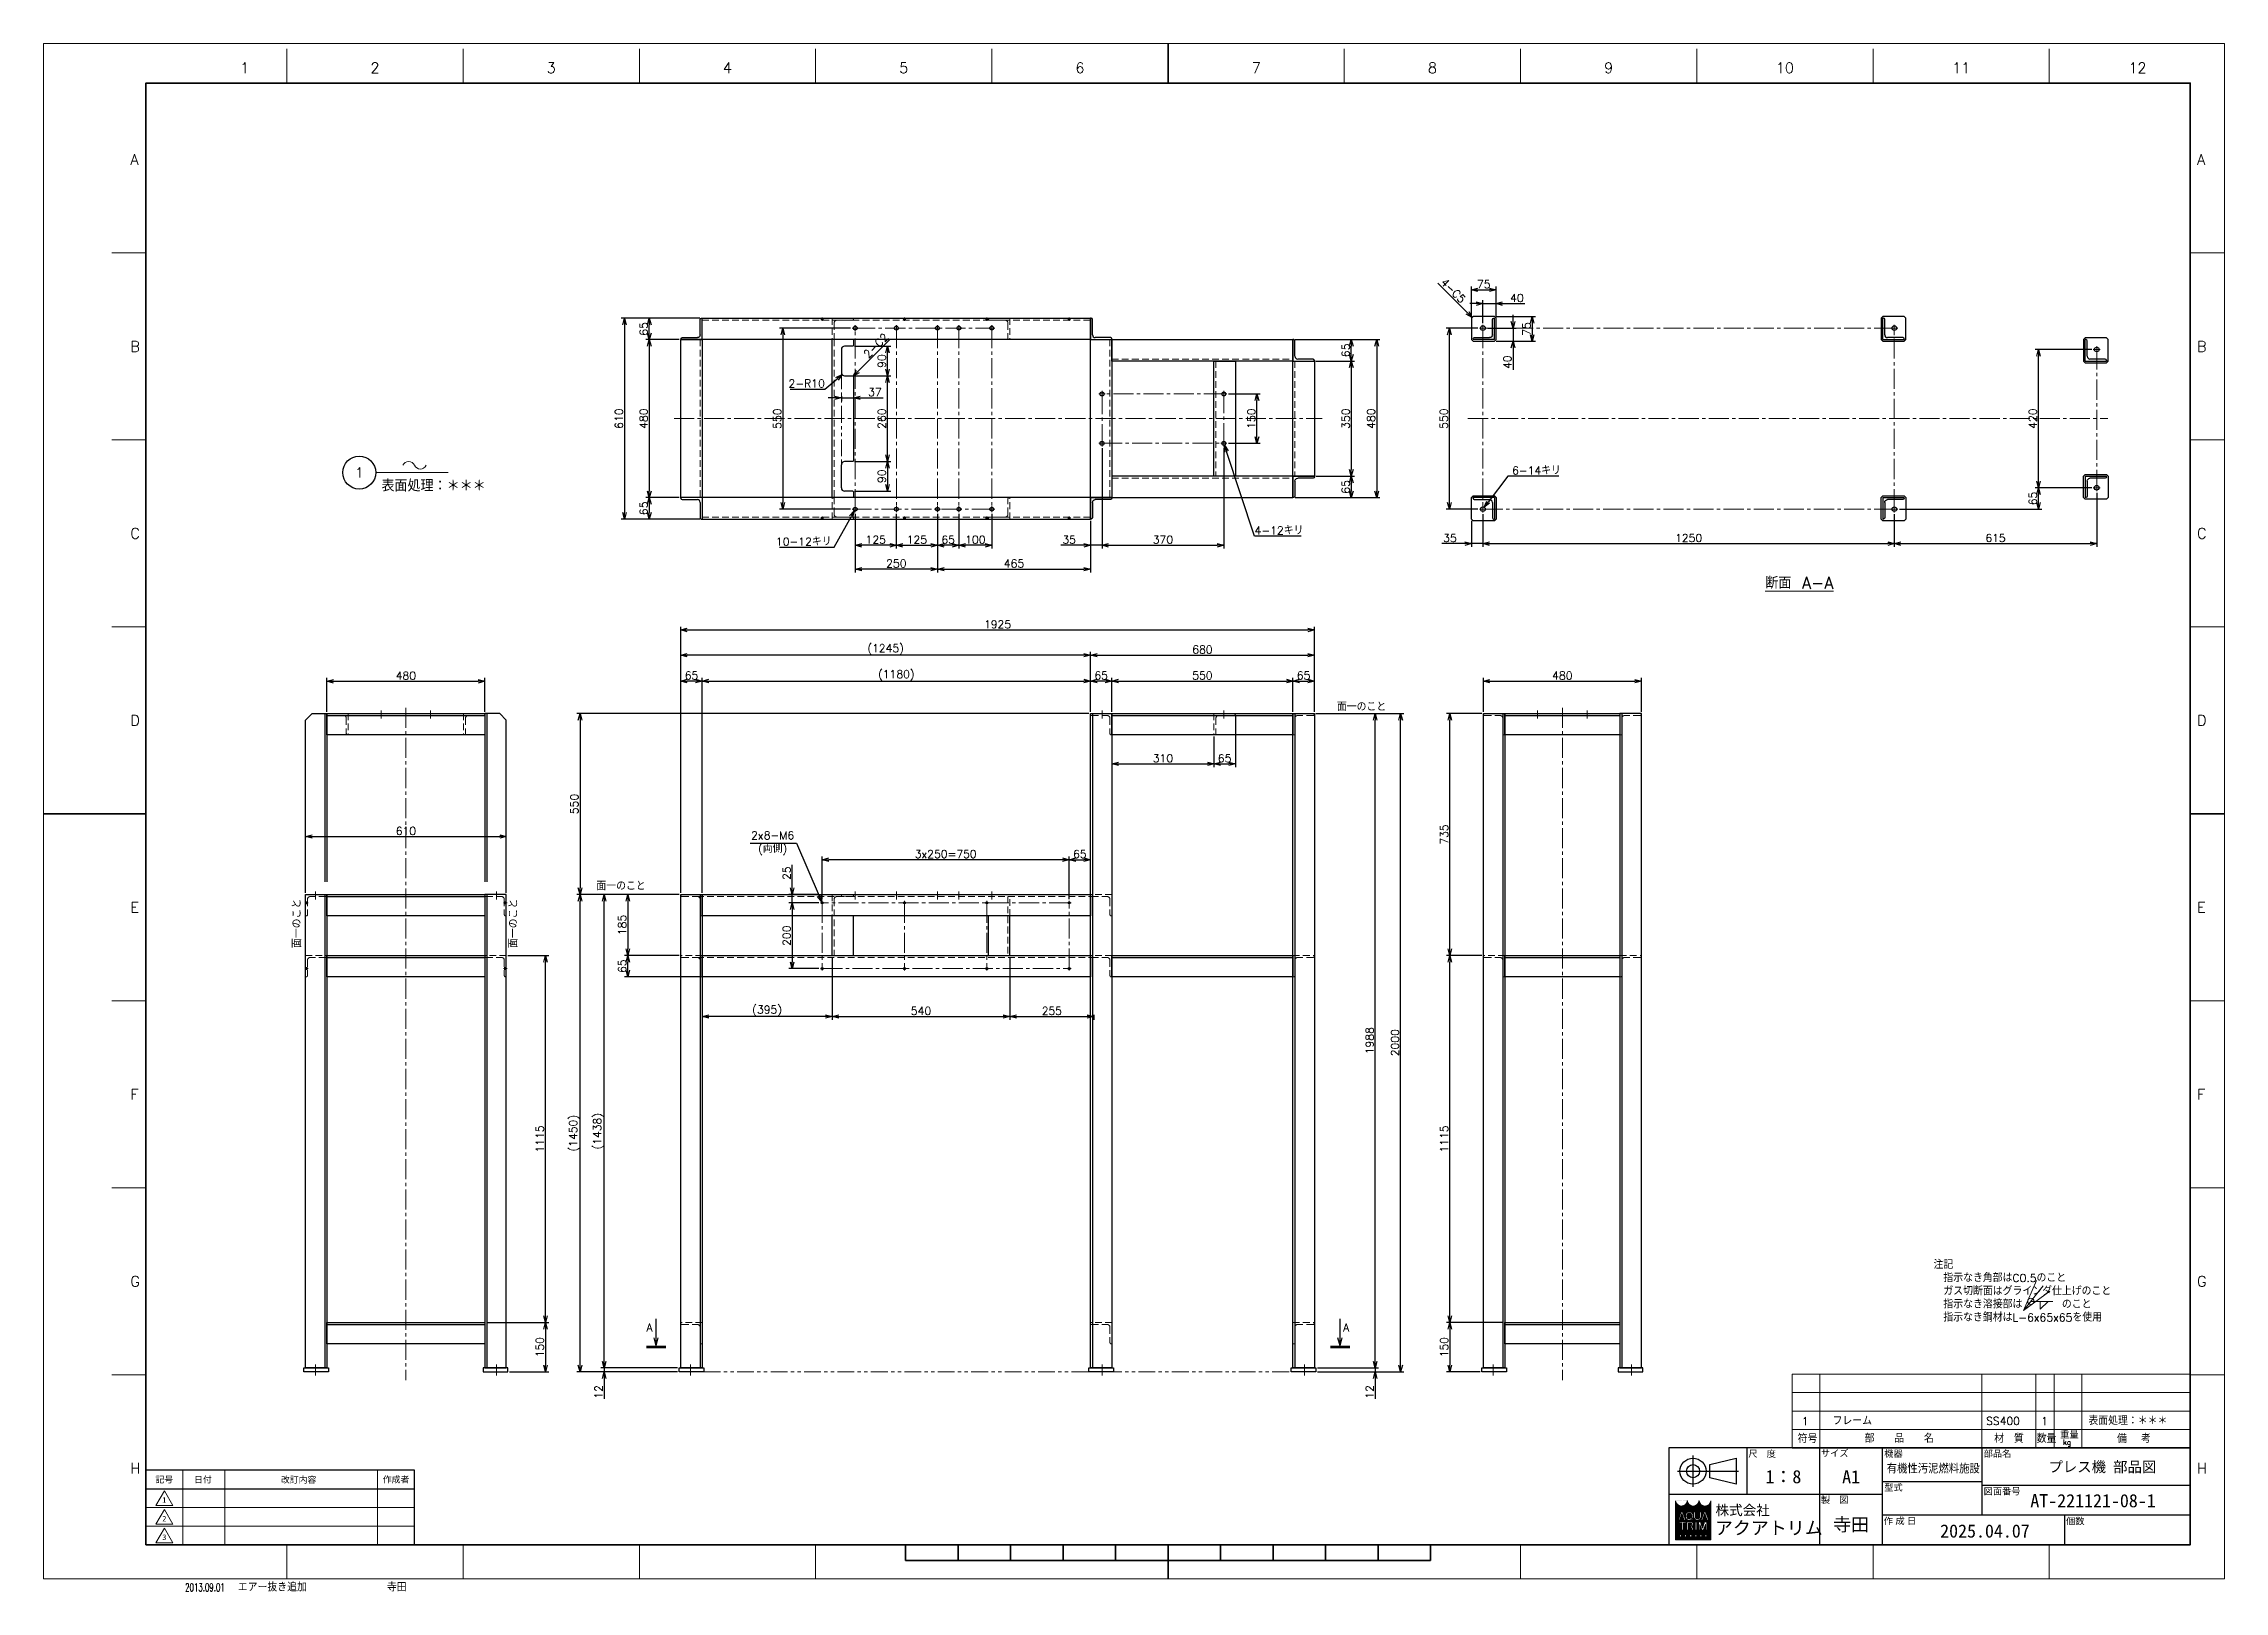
# Model space of a CAD drawing. Header units: millimetres. Extents: x 0 to 6626, y -38 to 4663.
import ezdxf
from ezdxf import colors
from ezdxf.entities.mleader import LeaderData, LeaderLine
from ezdxf.enums import TextEntityAlignment as Align
from ezdxf.math import Vec2, Vec3

# ---------------------------------------------------------------- set-up
doc = ezdxf.new("R2010")
doc.units = ezdxf.units.MM
doc.header["$LTSCALE"] = 3.2
doc.header["$PDMODE"] = 99
doc.header["$PDSIZE"] = 1
for name, pattern in [('CENTER2', [28.575, 19.05, -3.175, 3.175, -3.175]), ('HIDDEN', [9.525, 6.35, -3.175]), ('PHANTOM2', [31.75, 15.875, -3.175, 3.175, -3.175, 3.175, -3.175])]:
    doc.linetypes.add(name, pattern=pattern)
for name, color, linetype, lineweight in [('01_NORMAL', 7, 'Continuous', 25), ('04_HIDDEN', 2, 'HIDDEN', 13), ('05_CENTER', 4, 'CENTER2', 13), ('06_PHANTOM', 2, 'PHANTOM2', 13), ('07_TEXT', 3, 'Continuous', 13), ('08_DIM', 3, 'Continuous', 13), ('90_FRAME', 5, 'Continuous', 35)]:
    doc.layers.add(name, color=color, linetype=linetype, lineweight=lineweight)
doc.layers.add('91_BLANK', color=5, linetype='Continuous', lineweight=0, plot=False)
doc.styles.add('KSS_TXT', font='txt.shx', dxfattribs={"bigfont": 'extfont2.shx'})
doc.styles.add('KSS_TXT_L', font='txt.shx', dxfattribs={"height": 3, "bigfont": 'extfont2.shx'})
doc.styles.add('MS_G', font='MS Gothic.ttf')
doc.styles.get("Standard").update_dxf_attribs({"font": 'txt.shx', "bigfont": 'extfont2.shx'})
doc.styles.add('表題用', font='MS PGothic.ttf')
doc.dimstyles.new('KSS_DIM', dxfattribs={"dimscale": 8, "dimtxt": 3, "dimasz": 2.5, "dimexe": 1.25, "dimexo": 0.625, "dimtad": 1, "dimdsep": 46, "dimtxsty": 'KSS_TXT', "dimblk": 'OPEN30', "dimcen": 0, "dimazin": 2, "dimtfac": 0.75, "dimtmove": 0, "dimatfit": 3, "dimldrblk": 'OPEN30', "dimfxl": 1.25, "dimtolj": 1, "dimarcsym": 0})
doc.dimstyles.new('KSS_DIM$3', dxfattribs={"dimscale": 8, "dimtxt": 3, "dimasz": 2.5, "dimexe": 1.25, "dimexo": 0.625, "dimtad": 1, "dimtih": 1, "dimtoh": 1, "dimdsep": 46, "dimtxsty": 'KSS_TXT', "dimblk": 'OPEN30', "dimcen": 0, "dimazin": 2, "dimtfac": 0.75, "dimtofl": 0, "dimtmove": 0, "dimatfit": 3, "dimldrblk": 'OPEN30', "dimfxl": 1.25, "dimtolj": 1, "dimarcsym": 0})
doc.dimstyles.new('KSS_DIM$4', dxfattribs={"dimscale": 8, "dimtxt": 3, "dimasz": 2.5, "dimexe": 1.25, "dimexo": 0.625, "dimtad": 1, "dimtih": 1, "dimtoh": 1, "dimdsep": 46, "dimtxsty": 'KSS_TXT', "dimblk": 'OPEN30', "dimcen": 0, "dimse1": 1, "dimazin": 2, "dimtfac": 0.75, "dimtofl": 0, "dimtmove": 0, "dimatfit": 3, "dimldrblk": 'OPEN30', "dimfxl": 1.25, "dimtolj": 1, "dimarcsym": 0})

msp = doc.modelspace()

# ---------------------------------------------------------------- texts
at = {"layer": '07_TEXT', "color": 3, "lineweight": 13}
msp.add_text('表面処理：＊＊＊', height=36, dxfattribs=at).set_placement((1026.359, 3302.77))
at = {"layer": '07_TEXT', "ltscale": 2, "insert": (5741.817, 965.515), "char_height": 24, "attachment_point": 1}
msp.add_mtext_dynamic_manual_height_columns('注記\\P\u3000指示なき角部はC0.5のこと\\P\u3000ガス切断面はグラインダ仕上げのこと\\P\u3000指示なき溶接部は\u3000\u3000\u3000\u3000のこと\\P\u3000指示なき鋼材はL-6x65x65を使用', width=535.41887, gutter_width=15, heights=[0], dxfattribs=at)
at = {"layer": '08_DIM', "style": 'KSS_TXT'}
for s, height, p in [('%%u断面 A-A', 36, (5230.891, 3007.529)), ('面一のこと', 24, (3929.097, 2636.218)), ('面一のこと', 24, (1679.295, 2091.889))]:
    msp.add_text(s, height=height, dxfattribs=at).set_placement(p)
for p in [(782.147, 1915.727), (1440.135, 1915.727)]:
    msp.add_text('面一のこと', height=24, rotation=90, dxfattribs=at).set_placement(p)
at = {"layer": '08_DIM', "insert": (2505.62, 3706.072), "char_height": 24, "attachment_point": 7, "rotation": 45, "style": 'KSS_TXT_L'}
msp.add_mtext('2-C2', dxfattribs=at)
at = {"layer": '90_FRAME', "color": 0, "lineweight": 13, "style": 'KSS_TXT'}
for s, p in [('1', (611.014, 4564.317)), ('2', (1006.737, 4564.317)), ('3', (1542.204, 4564.317)), ('4', (2077.671, 4564.317)), ('5', (2613.138, 4564.317)), ('6', (3148.606, 4564.317)), ('7', (3684.073, 4564.317)), ('8', (4219.54, 4564.317)), ('9', (4755.007, 4564.317)), ('10', (5290.475, 4564.317)), ('11', (5825.942, 4564.317)), ('12', (6361.409, 4564.317))]:
    msp.add_text(s, height=32, dxfattribs=at).set_placement(p, align=Align.BOTTOM_CENTER)
for s, p in [('A', (263.659, 4311.37)), ('A', (6542.526, 4311.37)), ('B', (263.659, 3743.392)), ('B', (6542.526, 3743.392)), ('C', (263.659, 3175.414)), ('C', (6542.526, 3175.414)), ('D', (263.659, 2607.436)), ('D', (6542.526, 2607.436)), ('E', (263.659, 2039.459)), ('E', (6542.526, 2039.459)), ('F', (263.659, 1471.481)), ('F', (6542.526, 1471.481)), ('G', (263.659, 903.503)), ('G', (6542.526, 903.503)), ('H', (263.659, 335.525)), ('H', (6542.526, 335.525))]:
    msp.add_text(s, height=32, dxfattribs=at).set_placement(p, align=Align.MIDDLE_LEFT)
at = {"layer": '90_FRAME', "color": 3, "lineweight": 13}
for p in [(5352.079, 478.382), (6079.33, 478.785)]:
    msp.add_text('1', height=24, dxfattribs=at).set_placement(p, align=Align.MIDDLE_CENTER)
for s, height, p in [('フレーム', 24, (5435.155, 467)), ('SS400', 24, (5901.755, 467.318)), ('表面処理：＊＊＊', 24, (6212.467, 467.318)), ('符号', 24, (5329.244, 412.655)), ('部\u3000\u3000品\u3000\u3000名', 24, (5532.702, 413.526)), ('材\u3000質', 24, (5926.211, 413.238)), ('数量', 24, (6055.358, 413.057)), ('重量', 20, (6126.71, 426.146)), ('kg', 16, (6135.55, 406.577)), ('備  考', 24, (6299.46, 412.655)), ('エアー抜き追加', 24, (589.869, -38.398)), ('寺田', 24, (1042.962, -38.398))]:
    msp.add_text(s, height=height, dxfattribs=at).set_placement(p)
at = {"layer": '90_FRAME', "color": 0, "style": '表題用'}
for s, p in [('尺\u3000度', (5179.1, 379.689)), ('サイズ', (5399.728, 381.181)), ('機器', (5592.205, 380.02)), ('部品名', (5894.3, 380.02)), ('型式', (5592.205, 277.191)), ('図面番号', (5894.3, 265.877)), ('製\u3000図', (5399.728, 239.753)), ('作 成 日', (5590.825, 175.602)), ('個数', (6144.604, 175.049))]:
    msp.add_text(s, height=20, dxfattribs=at).set_placement(p, align=Align.MIDDLE_LEFT)
at = {"layer": '90_FRAME', "color": 0, "style": 'MS_G', "width": 0.9}
msp.add_text('有機性汚泥燃料施設', height=25.6, dxfattribs=at).set_placement((5741.026, 322.569), align=Align.CENTER)
at = {"layer": '90_FRAME', "color": 0, "style": 'MS_G'}
msp.add_text('プレス機 部品図', height=32, dxfattribs=at).set_placement((6255.055, 323.717), align=Align.CENTER)
at = {"layer": '90_FRAME', "color": 0, "style": '表題用'}
for s, p in [('記号', (366.767, 301.232)), ('日付', (484.019, 301.232)), ('作成者', (1070.767, 301.232))]:
    msp.add_text(s, height=19.2, dxfattribs=at).set_placement(p, align=Align.MIDDLE_CENTER)
at = {"layer": '90_FRAME', "color": 0}
for s, height, style, p in [('改訂内容', 19.2, '表題用', (774.767, 301.232)), ('A1', 40, 'MS_G', (5491.454, 309.718))]:
    msp.add_text(s, height=height, dxfattribs=dict(at, style=style)).set_placement(p, align=Align.MIDDLE)
at = {"layer": '90_FRAME', "color": 0, "lineweight": 13, "style": 'MS_G'}
for s, p in [('1', (366.767, 239.003)), ('3', (366.767, 125.86)), ('2', (366.767, 182.432))]:
    msp.add_text(s, height=16.971, dxfattribs=at).set_placement(p, align=Align.MIDDLE)
at = {"layer": '90_FRAME', "color": 4, "style": 'MS_G'}
msp.add_text('株式会社', height=30.2431, dxfattribs=at).set_placement((5162.045, 208.225), align=Align.MIDDLE_CENTER)
at = {"layer": '90_FRAME', "color": 0, "style": 'MS_G'}
for s, p in [('AT-221121-08-1', (6036.022, 217.029)), ('2025.04.07', (5762.111, 124.959))]:
    msp.add_text(s, height=40, dxfattribs=at).set_placement(p)
at = {"layer": '90_FRAME', "color": 4, "style": 'MS_G'}
msp.add_text('アクアトリム', height=40, dxfattribs=at).set_placement((5077.874, 134.361))
at = {"layer": '90_FRAME', "color": 3, "lineweight": 13, "width": 0.65}
msp.add_text('2013.09.01', height=24, dxfattribs=at).set_placement((429.936, -38.398))
at = {"layer": '90_FRAME', "color": 0, "style": 'MS_G'}
for tag, p in [('1：8', (5285.826, 309.718)), ('寺田', (5491.454, 165.46))]:
    msp.add_attdef(tag, text='', height=40, dxfattribs=at).set_placement(p, align=Align.MIDDLE)

# ---------------------------------------------------------------- blocks, each defined once
blk = doc.blocks.new('Weld-line')
blk.add_line((0, 0), (1, 0))
blk = doc.blocks.new('Weld10-s5')
blk.add_circle((0, 0), 2)
blk = doc.blocks.new('Weld10-a1')
for p, q in [((5, 0), (0, 5)), ((0, 5), (0, 0)), ((0, 0), (5, 0))]:
    blk.add_line(p, q)
at = {"width": 0.9}
blk.add_attdef('S', text='', height=2.8, dxfattribs=at).set_placement((-2, 1), align=Align.RIGHT)
blk.add_attdef('L', (8, 1), '', height=2.8, dxfattribs=at)
blk = doc.blocks.new('_Open30')
at = {"color": 0, "linetype": 'ByBlock', "lineweight": -2}
for p, q in [((-1, 0.268), (0, 0)), ((0, 0), (-1, -0.268)), ((0, 0), (-1, 0))]:
    blk.add_line(p, q, dxfattribs=at)
blk = doc.blocks.new('AM_BALLOON1')
at = {"transparency": 16777216}
blk.add_circle((0, 0), 5, dxfattribs=at)
blk.add_attdef('B_NUMBER', text='', height=3, dxfattribs=at).set_placement((0, 0), align=Align.MIDDLE_CENTER)
blk = doc.blocks.new('_OPEN')
at = {"color": 0, "linetype": 'ByBlock'}
for p, q in [((-1, 0.17), (0, 0)), ((0, 0), (-1, -0.17)), ((0, 0), (-1, 0))]:
    blk.add_line(p, q, dxfattribs=at)
blk = doc.blocks.new('p1ba05')
for centre, start, end in [((-2.95, 0.29), 24.2276, 155.5758), ((0, 1.62), 204.2276, 335.5758)]:
    blk.add_arc(centre, 1.62, start, end)
blk = doc.blocks.new('*D143')
at = {"layer": '08_DIM', "color": 0, "lineweight": -2, "transparency": 16777216}
for p, q in [((1703.1, 660.3), (1703.1, 680.3)), ((1925.7, 640.3), (1693.1, 640.3)), ((1925.7, 628.3), (1693.1, 628.3)), ((1703.1, 640.3), (1703.1, 628.3)), ((1703.1, 608.3), (1703.1, 546.3))]:
    blk.add_line(p, q, dxfattribs=at)
at = {"layer": 'Defpoints', "color": 0, "transparency": 16777216}
for p in [(1703.1, 628.3), (1930.7, 640.3), (1930.7, 628.3)]:
    blk.add_point(p, dxfattribs=at)
at = {"layer": '08_DIM', "color": 0, "lineweight": -2, "transparency": 16777216, "xscale": 20, "yscale": 20, "zscale": 20}
for p, rotation in [((1703.1, 640.3), 270), ((1703.1, 628.3), 90)]:
    blk.add_blockref('_Open30', p, dxfattribs=dict(at, rotation=rotation))
at = {"layer": '08_DIM', "color": 0, "transparency": 16777216, "insert": (1686.1, 567.3), "char_height": 24, "attachment_point": 5, "rotation": 90, "style": 'KSS_TXT'}
blk.add_mtext('\\A1;12', dxfattribs=at)
blk = doc.blocks.new('*D144')
at = {"layer": '08_DIM', "color": 0, "lineweight": -2, "transparency": 16777216}
for p, q in [((1930.7, 2078.3), (1693.1, 2078.3)), ((1703.1, 660.3), (1703.1, 2058.3)), ((1925.7, 640.3), (1693.1, 640.3))]:
    blk.add_line(p, q, dxfattribs=at)
at = {"layer": 'Defpoints', "color": 0, "transparency": 16777216}
for p in [(1703.1, 2078.3), (1935.7, 2078.3), (1930.7, 640.3)]:
    blk.add_point(p, dxfattribs=at)
at = {"layer": '08_DIM', "color": 0, "lineweight": -2, "transparency": 16777216, "xscale": 20, "yscale": 20, "zscale": 20}
for p, rotation in [((1703.1, 2078.3), 90), ((1703.1, 640.3), 270)]:
    blk.add_blockref('_Open30', p, dxfattribs=dict(at, rotation=rotation))
at = {"layer": '08_DIM', "color": 0, "transparency": 16777216, "insert": (1686.1, 1359.3), "char_height": 24, "attachment_point": 5, "rotation": 90, "style": 'KSS_TXT'}
blk.add_mtext('\\A1;(1438)', dxfattribs=at)
blk = doc.blocks.new('*D145')
at = {"layer": '08_DIM', "color": 0, "lineweight": -2, "transparency": 16777216}
for p, q in [((1930.7, 2078.3), (1619.8, 2078.3)), ((1629.8, 648.3), (1629.8, 2058.3)), ((1925.7, 628.3), (1619.8, 628.3))]:
    blk.add_line(p, q, dxfattribs=at)
at = {"layer": 'Defpoints', "color": 0, "transparency": 16777216}
for p in [(1629.8, 2078.3), (1935.7, 2078.3), (1930.7, 628.3)]:
    blk.add_point(p, dxfattribs=at)
at = {"layer": '08_DIM', "color": 0, "lineweight": -2, "transparency": 16777216, "xscale": 20, "yscale": 20, "zscale": 20}
for p, rotation in [((1629.8, 2078.3), 90), ((1629.8, 628.3), 270)]:
    blk.add_blockref('_Open30', p, dxfattribs=dict(at, rotation=rotation))
at = {"layer": '08_DIM', "color": 0, "transparency": 16777216, "insert": (1612.8, 1353.3), "char_height": 24, "attachment_point": 5, "rotation": 90, "style": 'KSS_TXT'}
blk.add_mtext('\\A1;(1450)', dxfattribs=at)
blk = doc.blocks.new('*D146')
at = {"layer": '08_DIM', "color": 0, "lineweight": -2, "transparency": 16777216}
for p, q in [((4045.7, 660.3), (4045.7, 680.3)), ((3870.7, 640.3), (4055.7, 640.3)), ((3870.7, 628.3), (4055.7, 628.3)), ((4045.7, 640.3), (4045.7, 628.3)), ((4045.7, 608.3), (4045.7, 546.3))]:
    blk.add_line(p, q, dxfattribs=at)
at = {"layer": 'Defpoints', "color": 0, "transparency": 16777216}
for p in [(3865.7, 640.3), (3865.7, 628.3), (4045.7, 628.3)]:
    blk.add_point(p, dxfattribs=at)
at = {"layer": '08_DIM', "color": 0, "lineweight": -2, "transparency": 16777216, "xscale": 20, "yscale": 20, "zscale": 20}
for p, rotation in [((4045.7, 640.3), 270), ((4045.7, 628.3), 90)]:
    blk.add_blockref('_Open30', p, dxfattribs=dict(at, rotation=rotation))
at = {"layer": '08_DIM', "color": 0, "transparency": 16777216, "insert": (4028.7, 567.3), "char_height": 24, "attachment_point": 5, "rotation": 90, "style": 'KSS_TXT'}
blk.add_mtext('\\A1;12', dxfattribs=at)
blk = doc.blocks.new('*D147')
at = {"layer": '08_DIM', "color": 0, "lineweight": -2, "transparency": 16777216}
for p, q in [((3865.7, 2628.3), (4132.8, 2628.3)), ((4122.8, 648.3), (4122.8, 2608.3)), ((3870.7, 628.3), (4132.8, 628.3))]:
    blk.add_line(p, q, dxfattribs=at)
at = {"layer": 'Defpoints', "color": 0, "transparency": 16777216}
for p in [(3860.7, 2628.3), (4122.8, 2628.3), (3865.7, 628.3)]:
    blk.add_point(p, dxfattribs=at)
at = {"layer": '08_DIM', "color": 0, "lineweight": -2, "transparency": 16777216, "xscale": 20, "yscale": 20, "zscale": 20}
for p, rotation in [((4122.8, 2628.3), 90), ((4122.8, 628.3), 270)]:
    blk.add_blockref('_Open30', p, dxfattribs=dict(at, rotation=rotation))
at = {"layer": '08_DIM', "color": 0, "transparency": 16777216, "insert": (4105.8, 1628.3), "char_height": 24, "attachment_point": 5, "rotation": 90, "style": 'KSS_TXT'}
blk.add_mtext('\\A1;2000', dxfattribs=at)
blk = doc.blocks.new('*D148')
at = {"layer": '08_DIM', "color": 0, "lineweight": -2, "transparency": 16777216}
for p, q in [((3865.7, 2628.3), (4055.7, 2628.3)), ((4045.7, 660.3), (4045.7, 2608.3)), ((3870.7, 640.3), (4055.7, 640.3))]:
    blk.add_line(p, q, dxfattribs=at)
at = {"layer": 'Defpoints', "color": 0, "transparency": 16777216}
for p in [(3860.7, 2628.3), (4045.7, 2628.3), (3865.7, 640.3)]:
    blk.add_point(p, dxfattribs=at)
at = {"layer": '08_DIM', "color": 0, "lineweight": -2, "transparency": 16777216, "xscale": 20, "yscale": 20, "zscale": 20}
for p, rotation in [((4045.7, 2628.3), 90), ((4045.7, 640.3), 270)]:
    blk.add_blockref('_Open30', p, dxfattribs=dict(at, rotation=rotation))
at = {"layer": '08_DIM', "color": 0, "transparency": 16777216, "insert": (4028.7, 1634.3), "char_height": 24, "attachment_point": 5, "rotation": 90, "style": 'KSS_TXT'}
blk.add_mtext('\\A1;1988', dxfattribs=at)
blk = doc.blocks.new('*D149')
at = {"layer": '08_DIM', "color": 0, "lineweight": -2, "transparency": 16777216}
for p, q in [((3180.7, 2633.3), (3180.7, 2815.6)), ((3200.7, 2805.6), (3840.7, 2805.6)), ((3860.7, 2633.3), (3860.7, 2815.6))]:
    blk.add_line(p, q, dxfattribs=at)
at = {"layer": 'Defpoints', "color": 0, "transparency": 16777216}
for p in [(3860.7, 2805.6), (3180.7, 2628.3), (3860.7, 2628.3)]:
    blk.add_point(p, dxfattribs=at)
at = {"layer": '08_DIM', "color": 0, "lineweight": -2, "transparency": 16777216, "xscale": 20, "yscale": 20, "zscale": 20, "rotation": 180}
blk.add_blockref('_Open30', (3180.7, 2805.6), dxfattribs=at)
at = {"layer": '08_DIM', "color": 0, "lineweight": -2, "transparency": 16777216, "xscale": 20, "yscale": 20, "zscale": 20}
blk.add_blockref('_Open30', (3860.7, 2805.6), dxfattribs=at)
at = {"layer": '08_DIM', "color": 0, "transparency": 16777216, "insert": (3520.7, 2822.6), "char_height": 24, "attachment_point": 5, "style": 'KSS_TXT'}
blk.add_mtext('\\A1;680', dxfattribs=at)
blk = doc.blocks.new('*D150')
at = {"layer": '08_DIM', "color": 0, "lineweight": -2, "transparency": 16777216}
for p, q in [((1935.7, 2083.3), (1935.7, 2815.6)), ((3160.7, 2805.6), (1955.7, 2805.6)), ((3180.7, 2633.3), (3180.7, 2815.6))]:
    blk.add_line(p, q, dxfattribs=at)
at = {"layer": 'Defpoints', "color": 0, "transparency": 16777216}
for p in [(1935.7, 2805.6), (3180.7, 2628.3), (1935.7, 2078.3)]:
    blk.add_point(p, dxfattribs=at)
at = {"layer": '08_DIM', "color": 0, "lineweight": -2, "transparency": 16777216, "xscale": 20, "yscale": 20, "zscale": 20, "rotation": 180}
blk.add_blockref('_Open30', (1935.7, 2805.6), dxfattribs=at)
at = {"layer": '08_DIM', "color": 0, "lineweight": -2, "transparency": 16777216, "xscale": 20, "yscale": 20, "zscale": 20}
blk.add_blockref('_Open30', (3180.7, 2805.6), dxfattribs=at)
at = {"layer": '08_DIM', "color": 0, "transparency": 16777216, "insert": (2558.2, 2822.7), "char_height": 24, "attachment_point": 5, "style": 'KSS_TXT'}
blk.add_mtext('\\A1;(1245)', dxfattribs=at)
blk = doc.blocks.new('*D151')
at = {"layer": '08_DIM', "color": 0, "lineweight": -2, "transparency": 16777216}
for p, q in [((1935.7, 2083.3), (1935.7, 2892.1)), ((1955.7, 2882.1), (3840.7, 2882.1)), ((3860.7, 2633.3), (3860.7, 2892.1))]:
    blk.add_line(p, q, dxfattribs=at)
at = {"layer": 'Defpoints', "color": 0, "transparency": 16777216}
for p in [(3860.7, 2882.1), (3860.7, 2628.3), (1935.7, 2078.3)]:
    blk.add_point(p, dxfattribs=at)
at = {"layer": '08_DIM', "color": 0, "lineweight": -2, "transparency": 16777216, "xscale": 20, "yscale": 20, "zscale": 20, "rotation": 180}
blk.add_blockref('_Open30', (1935.7, 2882.1), dxfattribs=at)
at = {"layer": '08_DIM', "color": 0, "lineweight": -2, "transparency": 16777216, "xscale": 20, "yscale": 20, "zscale": 20}
blk.add_blockref('_Open30', (3860.7, 2882.1), dxfattribs=at)
at = {"layer": '08_DIM', "color": 0, "transparency": 16777216, "insert": (2898.2, 2899.2), "char_height": 24, "attachment_point": 5, "style": 'KSS_TXT'}
blk.add_mtext('\\A1;1925', dxfattribs=at)
blk = doc.blocks.new('*D152')
at = {"layer": '08_DIM', "color": 0, "lineweight": -2, "transparency": 16777216}
for p, q in [((2365.7, 2063.9), (2365.7, 2194.2)), ((3115.7, 2063.9), (3115.7, 2194.2)), ((3095.7, 2184.2), (2385.7, 2184.2))]:
    blk.add_line(p, q, dxfattribs=at)
at = {"layer": 'Defpoints', "color": 0, "transparency": 16777216}
for p in [(2365.7, 2184.2), (2365.7, 2058.9), (3115.7, 2058.9)]:
    blk.add_point(p, dxfattribs=at)
at = {"layer": '08_DIM', "color": 0, "lineweight": -2, "transparency": 16777216, "xscale": 20, "yscale": 20, "zscale": 20, "rotation": 180}
blk.add_blockref('_Open30', (2365.7, 2184.2), dxfattribs=at)
at = {"layer": '08_DIM', "color": 0, "lineweight": -2, "transparency": 16777216, "xscale": 20, "yscale": 20, "zscale": 20}
blk.add_blockref('_Open30', (3115.7, 2184.2), dxfattribs=at)
at = {"layer": '08_DIM', "color": 0, "transparency": 16777216, "insert": (2740.7, 2201.3), "char_height": 24, "attachment_point": 5, "style": 'KSS_TXT'}
blk.add_mtext('\\A1;3x250=750', dxfattribs=at)
blk = doc.blocks.new('*D153')
at = {"layer": '08_DIM', "color": 0, "lineweight": -2, "transparency": 16777216}
for p, q in [((3115.7, 2063.9), (3115.7, 2194.2)), ((3180.7, 2174.4), (3180.7, 2194.2)), ((3135.7, 2184.2), (3160.7, 2184.2))]:
    blk.add_line(p, q, dxfattribs=at)
at = {"layer": 'Defpoints', "color": 0, "transparency": 16777216}
for p in [(3180.7, 2184.2), (3180.7, 2169.4), (3115.7, 2058.9)]:
    blk.add_point(p, dxfattribs=at)
at = {"layer": '08_DIM', "color": 0, "lineweight": -2, "transparency": 16777216, "xscale": 20, "yscale": 20, "zscale": 20, "rotation": 180}
blk.add_blockref('_Open30', (3115.7, 2184.2), dxfattribs=at)
at = {"layer": '08_DIM', "color": 0, "lineweight": -2, "transparency": 16777216, "xscale": 20, "yscale": 20, "zscale": 20}
blk.add_blockref('_Open30', (3180.7, 2184.2), dxfattribs=at)
at = {"layer": '08_DIM', "color": 0, "transparency": 16777216, "insert": (3148.2, 2201.3), "char_height": 24, "attachment_point": 5, "style": 'KSS_TXT'}
blk.add_mtext('\\A1;65', dxfattribs=at)
blk = doc.blocks.new('*D154')
at = {"layer": '08_DIM', "color": 0, "lineweight": -2, "transparency": 16777216}
for p, q in [((2274.4, 2098.3), (2274.4, 2168.3)), ((2355.1, 2078.3), (2264.4, 2078.3)), ((2274.4, 2053.3), (2274.4, 2078.3)), ((2355.1, 2053.3), (2264.4, 2053.3)), ((2274.4, 2033.3), (2274.4, 2013.3))]:
    blk.add_line(p, q, dxfattribs=at)
at = {"layer": 'Defpoints', "color": 0, "transparency": 16777216}
for p in [(2274.4, 2078.3), (2360.1, 2078.3), (2360.1, 2053.3)]:
    blk.add_point(p, dxfattribs=at)
at = {"layer": '08_DIM', "color": 0, "lineweight": -2, "transparency": 16777216, "xscale": 20, "yscale": 20, "zscale": 20}
for p, rotation in [((2274.4, 2078.3), 270), ((2274.4, 2053.3), 90)]:
    blk.add_blockref('_Open30', p, dxfattribs=dict(at, rotation=rotation))
at = {"layer": '08_DIM', "color": 0, "transparency": 16777216, "insert": (2257.4, 2143.3), "char_height": 24, "attachment_point": 5, "rotation": 90, "style": 'KSS_TXT'}
blk.add_mtext('\\A1;25', dxfattribs=at)
blk = doc.blocks.new('*D155')
at = {"layer": '08_DIM', "color": 0, "lineweight": -2, "transparency": 16777216}
for p, q in [((2355.1, 2053.3), (2264.4, 2053.3)), ((2274.4, 2033.3), (2274.4, 1873.3)), ((2355.1, 1853.3), (2264.4, 1853.3))]:
    blk.add_line(p, q, dxfattribs=at)
at = {"layer": 'Defpoints', "color": 0, "transparency": 16777216}
for p in [(2360.1, 2053.3), (2274.4, 1853.3), (2360.1, 1853.3)]:
    blk.add_point(p, dxfattribs=at)
at = {"layer": '08_DIM', "color": 0, "lineweight": -2, "transparency": 16777216, "xscale": 20, "yscale": 20, "zscale": 20}
for p, rotation in [((2274.4, 2053.3), 90), ((2274.4, 1853.3), 270)]:
    blk.add_blockref('_Open30', p, dxfattribs=dict(at, rotation=rotation))
at = {"layer": '08_DIM', "color": 0, "transparency": 16777216, "insert": (2257.4, 1953.3), "char_height": 24, "attachment_point": 5, "rotation": 90, "style": 'KSS_TXT'}
blk.add_mtext('\\A1;200', dxfattribs=at)
blk = doc.blocks.new('*D156')
at = {"layer": '08_DIM', "color": 0, "lineweight": -2, "transparency": 16777216}
for p, q in [((1345.7, 778.3), (1534.7, 778.3)), ((1524.7, 758.3), (1524.7, 648.3)), ((1415.7, 628.3), (1534.7, 628.3))]:
    blk.add_line(p, q, dxfattribs=at)
at = {"layer": 'Defpoints', "color": 0, "transparency": 16777216}
for p in [(1340.7, 778.3), (1410.7, 628.3), (1524.7, 628.3)]:
    blk.add_point(p, dxfattribs=at)
at = {"layer": '08_DIM', "color": 0, "lineweight": -2, "transparency": 16777216, "xscale": 20, "yscale": 20, "zscale": 20}
for p, rotation in [((1524.7, 778.3), 90), ((1524.7, 628.3), 270)]:
    blk.add_blockref('_Open30', p, dxfattribs=dict(at, rotation=rotation))
at = {"layer": '08_DIM', "color": 0, "transparency": 16777216, "insert": (1507.6, 703.3), "char_height": 24, "attachment_point": 5, "rotation": 90, "style": 'KSS_TXT'}
blk.add_mtext('\\A1;150', dxfattribs=at)
blk = doc.blocks.new('*D157')
at = {"layer": '08_DIM', "color": 0, "lineweight": -2, "transparency": 16777216}
for p, q in [((1410.7, 1893.3), (1534.7, 1893.3)), ((1524.7, 798.3), (1524.7, 1873.3)), ((1345.7, 778.3), (1534.7, 778.3))]:
    blk.add_line(p, q, dxfattribs=at)
at = {"layer": 'Defpoints', "color": 0, "transparency": 16777216}
for p in [(1405.7, 1893.3), (1524.7, 1893.3), (1340.7, 778.3)]:
    blk.add_point(p, dxfattribs=at)
at = {"layer": '08_DIM', "color": 0, "lineweight": -2, "transparency": 16777216, "xscale": 20, "yscale": 20, "zscale": 20}
for p, rotation in [((1524.7, 1893.3), 90), ((1524.7, 778.3), 270)]:
    blk.add_blockref('_Open30', p, dxfattribs=dict(at, rotation=rotation))
at = {"layer": '08_DIM', "color": 0, "transparency": 16777216, "insert": (1507.6, 1335.8), "char_height": 24, "attachment_point": 5, "rotation": 90, "style": 'KSS_TXT'}
blk.add_mtext('\\A1;1115', dxfattribs=at)
blk = doc.blocks.new('*D158')
at = {"layer": '08_DIM', "color": 0, "lineweight": -2, "transparency": 16777216}
for p, q in [((1993.7, 3829.1), (1830, 3829.1)), ((1840, 3784.1), (1840, 3809.1)), ((1930.7, 3764.1), (1830, 3764.1))]:
    blk.add_line(p, q, dxfattribs=at)
at = {"layer": 'Defpoints', "color": 0, "transparency": 16777216}
for p in [(1840, 3829.1), (1998.7, 3829.1), (1935.7, 3764.1)]:
    blk.add_point(p, dxfattribs=at)
at = {"layer": '08_DIM', "color": 0, "lineweight": -2, "transparency": 16777216, "xscale": 20, "yscale": 20, "zscale": 20}
for p, rotation in [((1840, 3829.1), 90), ((1840, 3764.1), 270)]:
    blk.add_blockref('_Open30', p, dxfattribs=dict(at, rotation=rotation))
at = {"layer": '08_DIM', "color": 0, "transparency": 16777216, "insert": (1823, 3796.6), "char_height": 24, "attachment_point": 5, "rotation": 90, "style": 'KSS_TXT'}
blk.add_mtext('\\A1;65', dxfattribs=at)
blk = doc.blocks.new('*D159')
at = {"layer": '08_DIM', "color": 0, "lineweight": -2, "transparency": 16777216}
for p, q in [((1930.7, 3764.1), (1830, 3764.1)), ((1840, 3744.1), (1840, 3304.1)), ((1930.7, 3284.1), (1830, 3284.1))]:
    blk.add_line(p, q, dxfattribs=at)
at = {"layer": 'Defpoints', "color": 0, "transparency": 16777216}
for p in [(1935.7, 3764.1), (1840, 3284.1), (1935.7, 3284.1)]:
    blk.add_point(p, dxfattribs=at)
at = {"layer": '08_DIM', "color": 0, "lineweight": -2, "transparency": 16777216, "xscale": 20, "yscale": 20, "zscale": 20}
for p, rotation in [((1840, 3764.1), 90), ((1840, 3284.1), 270)]:
    blk.add_blockref('_Open30', p, dxfattribs=dict(at, rotation=rotation))
at = {"layer": '08_DIM', "color": 0, "transparency": 16777216, "insert": (1823, 3524.1), "char_height": 24, "attachment_point": 5, "rotation": 90, "style": 'KSS_TXT'}
blk.add_mtext('\\A1;480', dxfattribs=at)
blk = doc.blocks.new('*D160')
at = {"layer": '08_DIM', "color": 0, "lineweight": -2, "transparency": 16777216}
for p, q in [((1930.7, 3284.1), (1830, 3284.1)), ((1840, 3264.1), (1840, 3239.1)), ((1993.7, 3219.1), (1830, 3219.1))]:
    blk.add_line(p, q, dxfattribs=at)
at = {"layer": 'Defpoints', "color": 0, "transparency": 16777216}
for p in [(1935.7, 3284.1), (1840, 3219.1), (1998.7, 3219.1)]:
    blk.add_point(p, dxfattribs=at)
at = {"layer": '08_DIM', "color": 0, "lineweight": -2, "transparency": 16777216, "xscale": 20, "yscale": 20, "zscale": 20}
for p, rotation in [((1840, 3284.1), 90), ((1840, 3219.1), 270)]:
    blk.add_blockref('_Open30', p, dxfattribs=dict(at, rotation=rotation))
at = {"layer": '08_DIM', "color": 0, "transparency": 16777216, "insert": (1823, 3251.6), "char_height": 24, "attachment_point": 5, "rotation": 90, "style": 'KSS_TXT'}
blk.add_mtext('\\A1;65', dxfattribs=at)
blk = doc.blocks.new('*D161')
at = {"layer": '08_DIM', "color": 0, "lineweight": -2, "transparency": 16777216}
for p, q in [((3865.7, 3699.1), (3983.1, 3699.1)), ((3973.1, 3679.1), (3973.1, 3369.1)), ((3865.7, 3349.1), (3983.1, 3349.1))]:
    blk.add_line(p, q, dxfattribs=at)
at = {"layer": 'Defpoints', "color": 0, "transparency": 16777216}
for p in [(3860.7, 3699.1), (3860.7, 3349.1), (3973.1, 3349.1)]:
    blk.add_point(p, dxfattribs=at)
at = {"layer": '08_DIM', "color": 0, "lineweight": -2, "transparency": 16777216, "xscale": 20, "yscale": 20, "zscale": 20}
for p, rotation in [((3973.1, 3699.1), 90), ((3973.1, 3349.1), 270)]:
    blk.add_blockref('_Open30', p, dxfattribs=dict(at, rotation=rotation))
at = {"layer": '08_DIM', "color": 0, "transparency": 16777216, "insert": (3956.1, 3524.1), "char_height": 24, "attachment_point": 5, "rotation": 90, "style": 'KSS_TXT'}
blk.add_mtext('\\A1;350', dxfattribs=at)
blk = doc.blocks.new('*D162')
at = {"layer": '08_DIM', "color": 0, "lineweight": -2, "transparency": 16777216}
for p, q in [((3802.7, 3764.1), (3983.1, 3764.1)), ((3973.1, 3719.1), (3973.1, 3744.1)), ((3865.7, 3699.1), (3983.1, 3699.1))]:
    blk.add_line(p, q, dxfattribs=at)
at = {"layer": 'Defpoints', "color": 0, "transparency": 16777216}
for p in [(3797.7, 3764.1), (3973.1, 3764.1), (3860.7, 3699.1)]:
    blk.add_point(p, dxfattribs=at)
at = {"layer": '08_DIM', "color": 0, "lineweight": -2, "transparency": 16777216, "xscale": 20, "yscale": 20, "zscale": 20}
for p, rotation in [((3973.1, 3764.1), 90), ((3973.1, 3699.1), 270)]:
    blk.add_blockref('_Open30', p, dxfattribs=dict(at, rotation=rotation))
at = {"layer": '08_DIM', "color": 0, "transparency": 16777216, "insert": (3956.1, 3731.6), "char_height": 24, "attachment_point": 5, "rotation": 90, "style": 'KSS_TXT'}
blk.add_mtext('\\A1;65', dxfattribs=at)
blk = doc.blocks.new('*D163')
at = {"layer": '08_DIM', "color": 0, "lineweight": -2, "transparency": 16777216}
for p, q in [((3865.7, 3349.1), (3983.1, 3349.1)), ((3973.1, 3329.1), (3973.1, 3304.1)), ((3802.7, 3284.1), (3983.1, 3284.1))]:
    blk.add_line(p, q, dxfattribs=at)
at = {"layer": 'Defpoints', "color": 0, "transparency": 16777216}
for p in [(3860.7, 3349.1), (3797.7, 3284.1), (3973.1, 3284.1)]:
    blk.add_point(p, dxfattribs=at)
at = {"layer": '08_DIM', "color": 0, "lineweight": -2, "transparency": 16777216, "xscale": 20, "yscale": 20, "zscale": 20}
for p, rotation in [((3973.1, 3349.1), 90), ((3973.1, 3284.1), 270)]:
    blk.add_blockref('_Open30', p, dxfattribs=dict(at, rotation=rotation))
at = {"layer": '08_DIM', "color": 0, "transparency": 16777216, "insert": (3956.1, 3316.6), "char_height": 24, "attachment_point": 5, "rotation": 90, "style": 'KSS_TXT'}
blk.add_mtext('\\A1;65', dxfattribs=at)
blk = doc.blocks.new('*D164')
at = {"layer": '08_DIM', "color": 0, "lineweight": -2, "transparency": 16777216}
for p, q in [((1993.7, 3829.1), (1754.9, 3829.1)), ((1764.9, 3809.1), (1764.9, 3239.1)), ((1993.7, 3219.1), (1754.9, 3219.1))]:
    blk.add_line(p, q, dxfattribs=at)
at = {"layer": 'Defpoints', "color": 0, "transparency": 16777216}
for p in [(1998.7, 3829.1), (1764.9, 3219.1), (1998.7, 3219.1)]:
    blk.add_point(p, dxfattribs=at)
at = {"layer": '08_DIM', "color": 0, "lineweight": -2, "transparency": 16777216, "xscale": 20, "yscale": 20, "zscale": 20}
for p, rotation in [((1764.9, 3829.1), 90), ((1764.9, 3219.1), 270)]:
    blk.add_blockref('_Open30', p, dxfattribs=dict(at, rotation=rotation))
at = {"layer": '08_DIM', "color": 0, "transparency": 16777216, "insert": (1747.9, 3524.1), "char_height": 24, "attachment_point": 5, "rotation": 90, "style": 'KSS_TXT'}
blk.add_mtext('\\A1;610', dxfattribs=at)
blk = doc.blocks.new('*D165')
at = {"layer": '08_DIM', "color": 0, "lineweight": -2, "transparency": 16777216}
for p, q in [((3802.7, 3764.1), (4060.1, 3764.1)), ((4050.1, 3744.1), (4050.1, 3304.1)), ((3802.7, 3284.1), (4060.1, 3284.1))]:
    blk.add_line(p, q, dxfattribs=at)
at = {"layer": 'Defpoints', "color": 0, "transparency": 16777216}
for p in [(3797.7, 3764.1), (3797.7, 3284.1), (4050.1, 3284.1)]:
    blk.add_point(p, dxfattribs=at)
at = {"layer": '08_DIM', "color": 0, "lineweight": -2, "transparency": 16777216, "xscale": 20, "yscale": 20, "zscale": 20}
for p, rotation in [((4050.1, 3764.1), 90), ((4050.1, 3284.1), 270)]:
    blk.add_blockref('_Open30', p, dxfattribs=dict(at, rotation=rotation))
at = {"layer": '08_DIM', "color": 0, "transparency": 16777216, "insert": (4033.1, 3524.1), "char_height": 24, "attachment_point": 5, "rotation": 90, "style": 'KSS_TXT'}
blk.add_mtext('\\A1;480', dxfattribs=at)
blk = doc.blocks.new('*D166')
at = {"layer": '08_DIM', "color": 0, "lineweight": -2, "transparency": 16777216}
for p, q in [((2451.4, 3799.1), (2236, 3799.1)), ((2246, 3779.1), (2246, 3269.1)), ((2451.4, 3249.1), (2236, 3249.1))]:
    blk.add_line(p, q, dxfattribs=at)
at = {"layer": 'Defpoints', "color": 0, "transparency": 16777216}
for p in [(2456.4, 3799.1), (2246, 3249.1), (2456.4, 3249.1)]:
    blk.add_point(p, dxfattribs=at)
at = {"layer": '08_DIM', "color": 0, "lineweight": -2, "transparency": 16777216, "xscale": 20, "yscale": 20, "zscale": 20}
for p, rotation in [((2246, 3799.1), 90), ((2246, 3249.1), 270)]:
    blk.add_blockref('_Open30', p, dxfattribs=dict(at, rotation=rotation))
at = {"layer": '08_DIM', "color": 0, "transparency": 16777216, "insert": (2229, 3524.1), "char_height": 24, "attachment_point": 5, "rotation": 90, "style": 'KSS_TXT'}
blk.add_mtext('\\A1;550', dxfattribs=at)
blk = doc.blocks.new('*D167')
at = {"layer": '08_DIM', "color": 0, "lineweight": -2, "transparency": 16777216}
for p, q in [((2780.7, 3234.8), (2780.7, 3129.3)), ((2880.7, 3234.8), (2880.7, 3129.3)), ((2860.7, 3139.3), (2800.7, 3139.3))]:
    blk.add_line(p, q, dxfattribs=at)
at = {"layer": 'Defpoints', "color": 0, "transparency": 16777216}
for p in [(2780.7, 3239.8), (2880.7, 3239.8), (2780.7, 3139.3)]:
    blk.add_point(p, dxfattribs=at)
at = {"layer": '08_DIM', "color": 0, "lineweight": -2, "transparency": 16777216, "xscale": 20, "yscale": 20, "zscale": 20, "rotation": 180}
blk.add_blockref('_Open30', (2780.7, 3139.3), dxfattribs=at)
at = {"layer": '08_DIM', "color": 0, "lineweight": -2, "transparency": 16777216, "xscale": 20, "yscale": 20, "zscale": 20}
blk.add_blockref('_Open30', (2880.7, 3139.3), dxfattribs=at)
at = {"layer": '08_DIM', "color": 0, "transparency": 16777216, "insert": (2830.7, 3156.3), "char_height": 24, "attachment_point": 5, "style": 'KSS_TXT'}
blk.add_mtext('\\A1;100', dxfattribs=at)
blk = doc.blocks.new('*D168')
at = {"layer": '08_DIM', "color": 0, "lineweight": -2, "transparency": 16777216}
for p, q in [((2715.7, 3234.8), (2715.7, 3129.3)), ((2780.7, 3234.8), (2780.7, 3129.3)), ((2760.7, 3139.3), (2735.7, 3139.3))]:
    blk.add_line(p, q, dxfattribs=at)
at = {"layer": 'Defpoints', "color": 0, "transparency": 16777216}
for p in [(2715.7, 3239.8), (2780.7, 3239.8), (2715.7, 3139.3)]:
    blk.add_point(p, dxfattribs=at)
at = {"layer": '08_DIM', "color": 0, "lineweight": -2, "transparency": 16777216, "xscale": 20, "yscale": 20, "zscale": 20, "rotation": 180}
blk.add_blockref('_Open30', (2715.7, 3139.3), dxfattribs=at)
at = {"layer": '08_DIM', "color": 0, "lineweight": -2, "transparency": 16777216, "xscale": 20, "yscale": 20, "zscale": 20}
blk.add_blockref('_Open30', (2780.7, 3139.3), dxfattribs=at)
at = {"layer": '08_DIM', "color": 0, "transparency": 16777216, "insert": (2748.2, 3156.3), "char_height": 24, "attachment_point": 5, "style": 'KSS_TXT'}
blk.add_mtext('\\A1;65', dxfattribs=at)
blk = doc.blocks.new('*D169')
at = {"layer": '08_DIM', "color": 0, "lineweight": -2, "transparency": 16777216}
for p, q in [((2465.7, 3234.8), (2465.7, 3057)), ((2715.7, 3234.8), (2715.7, 3057)), ((2695.7, 3067), (2485.7, 3067))]:
    blk.add_line(p, q, dxfattribs=at)
at = {"layer": 'Defpoints', "color": 0, "transparency": 16777216}
for p in [(2465.7, 3239.8), (2715.7, 3239.8), (2465.7, 3067)]:
    blk.add_point(p, dxfattribs=at)
at = {"layer": '08_DIM', "color": 0, "lineweight": -2, "transparency": 16777216, "xscale": 20, "yscale": 20, "zscale": 20, "rotation": 180}
blk.add_blockref('_Open30', (2465.7, 3067), dxfattribs=at)
at = {"layer": '08_DIM', "color": 0, "lineweight": -2, "transparency": 16777216, "xscale": 20, "yscale": 20, "zscale": 20}
blk.add_blockref('_Open30', (2715.7, 3067), dxfattribs=at)
at = {"layer": '08_DIM', "color": 0, "transparency": 16777216, "insert": (2590.7, 3084), "char_height": 24, "attachment_point": 5, "style": 'KSS_TXT'}
blk.add_mtext('\\A1;250', dxfattribs=at)
blk = doc.blocks.new('*D170')
at = {"layer": '08_DIM', "color": 0, "lineweight": -2, "transparency": 16777216}
for p, q in [((2715.7, 3234.8), (2715.7, 3057)), ((3180.7, 3214.1), (3180.7, 3057)), ((2735.7, 3067), (3160.7, 3067))]:
    blk.add_line(p, q, dxfattribs=at)
at = {"layer": 'Defpoints', "color": 0, "transparency": 16777216}
for p in [(2715.7, 3239.8), (3180.7, 3219.1), (3180.7, 3067)]:
    blk.add_point(p, dxfattribs=at)
at = {"layer": '08_DIM', "color": 0, "lineweight": -2, "transparency": 16777216, "xscale": 20, "yscale": 20, "zscale": 20, "rotation": 180}
blk.add_blockref('_Open30', (2715.7, 3067), dxfattribs=at)
at = {"layer": '08_DIM', "color": 0, "lineweight": -2, "transparency": 16777216, "xscale": 20, "yscale": 20, "zscale": 20}
blk.add_blockref('_Open30', (3180.7, 3067), dxfattribs=at)
at = {"layer": '08_DIM', "color": 0, "transparency": 16777216, "insert": (2948.2, 3084), "char_height": 24, "attachment_point": 5, "style": 'KSS_TXT'}
blk.add_mtext('\\A1;465', dxfattribs=at)
blk = doc.blocks.new('*D171')
at = {"layer": '08_DIM', "color": 0, "lineweight": -2, "transparency": 16777216}
for p, q in [((3215.7, 3434.8), (3215.7, 3129.3)), ((3180.7, 3214.1), (3180.7, 3129.3)), ((3160.7, 3139.3), (3090.7, 3139.3)), ((3215.7, 3139.3), (3180.7, 3139.3)), ((3235.7, 3139.3), (3255.7, 3139.3))]:
    blk.add_line(p, q, dxfattribs=at)
at = {"layer": 'Defpoints', "color": 0, "transparency": 16777216}
for p in [(3215.7, 3439.8), (3180.7, 3219.1), (3180.7, 3139.3)]:
    blk.add_point(p, dxfattribs=at)
at = {"layer": '08_DIM', "color": 0, "lineweight": -2, "transparency": 16777216, "xscale": 20, "yscale": 20, "zscale": 20}
blk.add_blockref('_Open30', (3180.7, 3139.3), dxfattribs=at)
at = {"layer": '08_DIM', "color": 0, "lineweight": -2, "transparency": 16777216, "xscale": 20, "yscale": 20, "zscale": 20, "rotation": 180}
blk.add_blockref('_Open30', (3215.7, 3139.3), dxfattribs=at)
at = {"layer": '08_DIM', "color": 0, "transparency": 16777216, "insert": (3115.7, 3156.3), "char_height": 24, "attachment_point": 5, "style": 'KSS_TXT'}
blk.add_mtext('\\A1;35', dxfattribs=at)
blk = doc.blocks.new('*D172')
at = {"layer": '08_DIM', "color": 0, "lineweight": -2, "transparency": 16777216}
for p, q in [((3215.7, 3434.8), (3215.7, 3129.3)), ((3585.7, 3434.8), (3585.7, 3129.3)), ((3235.7, 3139.3), (3565.7, 3139.3))]:
    blk.add_line(p, q, dxfattribs=at)
at = {"layer": 'Defpoints', "color": 0, "transparency": 16777216}
for p in [(3215.7, 3439.8), (3585.7, 3439.8), (3585.7, 3139.3)]:
    blk.add_point(p, dxfattribs=at)
at = {"layer": '08_DIM', "color": 0, "lineweight": -2, "transparency": 16777216, "xscale": 20, "yscale": 20, "zscale": 20, "rotation": 180}
blk.add_blockref('_Open30', (3215.7, 3139.3), dxfattribs=at)
at = {"layer": '08_DIM', "color": 0, "lineweight": -2, "transparency": 16777216, "xscale": 20, "yscale": 20, "zscale": 20}
blk.add_blockref('_Open30', (3585.7, 3139.3), dxfattribs=at)
at = {"layer": '08_DIM', "color": 0, "transparency": 16777216, "insert": (3400.7, 3156.3), "char_height": 24, "attachment_point": 5, "style": 'KSS_TXT'}
blk.add_mtext('\\A1;370', dxfattribs=at)
blk = doc.blocks.new('*D173')
at = {"layer": '08_DIM', "color": 0, "lineweight": -2, "transparency": 16777216}
for p, q in [((1930.7, 2078.3), (1764.9, 2078.3)), ((1774.9, 2058.3), (1774.9, 1913.3)), ((1930.7, 1893.3), (1764.9, 1893.3))]:
    blk.add_line(p, q, dxfattribs=at)
at = {"layer": 'Defpoints', "color": 0, "transparency": 16777216}
for p in [(1935.7, 2078.3), (1774.9, 1893.3), (1935.7, 1893.3)]:
    blk.add_point(p, dxfattribs=at)
at = {"layer": '08_DIM', "color": 0, "lineweight": -2, "transparency": 16777216, "xscale": 20, "yscale": 20, "zscale": 20}
for p, rotation in [((1774.9, 2078.3), 90), ((1774.9, 1893.3), 270)]:
    blk.add_blockref('_Open30', p, dxfattribs=dict(at, rotation=rotation))
at = {"layer": '08_DIM', "color": 0, "transparency": 16777216, "insert": (1757.9, 1985.8), "char_height": 24, "attachment_point": 5, "rotation": 90, "style": 'KSS_TXT'}
blk.add_mtext('\\A1;185', dxfattribs=at)
blk = doc.blocks.new('*D174')
at = {"layer": '08_DIM', "color": 0, "lineweight": -2, "transparency": 16777216}
for p, q in [((2401.9, 3133.5), (2453.2, 3226.3)), ((2235.7, 3133.5), (2401.9, 3133.5))]:
    blk.add_line(p, q, dxfattribs=at)
at = {"layer": 'Defpoints', "color": 0, "transparency": 16777216}
for p in [(2468.6, 3254.4), (2462.8, 3243.9)]:
    blk.add_point(p, dxfattribs=at)
at = {"layer": '08_DIM', "color": 0, "lineweight": -2, "transparency": 16777216, "xscale": 20, "yscale": 20, "zscale": 20, "rotation": 61.09199883382215}
blk.add_blockref('_Open30', (2462.8, 3243.9), dxfattribs=at)
at = {"layer": '08_DIM', "color": 0, "transparency": 16777216, "insert": (2309.3, 3150.5), "char_height": 24, "attachment_point": 5, "style": 'KSS_TXT'}
blk.add_mtext('\\A1;10-12キリ', dxfattribs=at)
blk = doc.blocks.new('*D175')
at = {"layer": '08_DIM', "color": 0, "lineweight": -2, "transparency": 16777216}
for p, q in [((2146.9, 2234.1), (2287.9, 2234.1)), ((2287.9, 2234.1), (2356.6, 2074.4))]:
    blk.add_line(p, q, dxfattribs=at)
at = {"layer": 'Defpoints', "color": 0, "transparency": 16777216}
for p in [(2364.5, 2056), (2366.9, 2050.5)]:
    blk.add_point(p, dxfattribs=at)
at = {"layer": '08_DIM', "color": 0, "lineweight": -2, "transparency": 16777216, "xscale": 20, "yscale": 20, "zscale": 20, "rotation": 293.2895345728365}
blk.add_blockref('_Open30', (2364.5, 2056), dxfattribs=at)
at = {"layer": '08_DIM', "color": 0, "transparency": 16777216, "insert": (2214.9, 2234.1), "char_height": 24, "attachment_point": 5, "style": 'KSS_TXT'}
blk.add_mtext('\\A1;2x8-M6\\P(両側)', dxfattribs=at)
blk = doc.blocks.new('*D176')
at = {"layer": '08_DIM', "color": 0, "lineweight": -2, "transparency": 16777216}
for p, q in [((2395.7, 1888.3), (2395.7, 1697.9)), ((2000.7, 1712.9), (2000.7, 1697.9)), ((2375.7, 1707.9), (2020.7, 1707.9))]:
    blk.add_line(p, q, dxfattribs=at)
at = {"layer": 'Defpoints', "color": 0, "transparency": 16777216}
for p in [(2395.7, 1893.3), (2000.7, 1717.9), (2000.7, 1707.9)]:
    blk.add_point(p, dxfattribs=at)
at = {"layer": '08_DIM', "color": 0, "lineweight": -2, "transparency": 16777216, "xscale": 20, "yscale": 20, "zscale": 20, "rotation": 180}
blk.add_blockref('_Open30', (2000.7, 1707.9), dxfattribs=at)
at = {"layer": '08_DIM', "color": 0, "lineweight": -2, "transparency": 16777216, "xscale": 20, "yscale": 20, "zscale": 20}
blk.add_blockref('_Open30', (2395.7, 1707.9), dxfattribs=at)
at = {"layer": '08_DIM', "color": 0, "transparency": 16777216, "insert": (2198.2, 1724.9), "char_height": 24, "attachment_point": 5, "style": 'KSS_TXT'}
blk.add_mtext('\\A1;(395)', dxfattribs=at)
blk = doc.blocks.new('*D177')
at = {"layer": '08_DIM', "color": 0, "lineweight": -2, "transparency": 16777216}
for p, q in [((2395.7, 1888.3), (2395.7, 1697.9)), ((2935.7, 1888.3), (2935.7, 1697.9)), ((2415.7, 1707.9), (2915.7, 1707.9))]:
    blk.add_line(p, q, dxfattribs=at)
at = {"layer": 'Defpoints', "color": 0, "transparency": 16777216}
for p in [(2395.7, 1893.3), (2935.7, 1893.3), (2935.7, 1707.9)]:
    blk.add_point(p, dxfattribs=at)
at = {"layer": '08_DIM', "color": 0, "lineweight": -2, "transparency": 16777216, "xscale": 20, "yscale": 20, "zscale": 20, "rotation": 180}
blk.add_blockref('_Open30', (2395.7, 1707.9), dxfattribs=at)
at = {"layer": '08_DIM', "color": 0, "lineweight": -2, "transparency": 16777216, "xscale": 20, "yscale": 20, "zscale": 20}
blk.add_blockref('_Open30', (2935.7, 1707.9), dxfattribs=at)
at = {"layer": '08_DIM', "color": 0, "transparency": 16777216, "insert": (2665.7, 1724.9), "char_height": 24, "attachment_point": 5, "style": 'KSS_TXT'}
blk.add_mtext('\\A1;540', dxfattribs=at)
blk = doc.blocks.new('*D178')
at = {"layer": '08_DIM', "color": 0, "lineweight": -2, "transparency": 16777216}
for p, q in [((2935.7, 1888.3), (2935.7, 1697.9)), ((2955.7, 1707.9), (3170.7, 1707.9)), ((3190.7, 1712.9), (3190.7, 1697.9))]:
    blk.add_line(p, q, dxfattribs=at)
at = {"layer": 'Defpoints', "color": 0, "transparency": 16777216}
for p in [(2935.7, 1893.3), (3190.7, 1717.9), (3190.7, 1707.9)]:
    blk.add_point(p, dxfattribs=at)
at = {"layer": '08_DIM', "color": 0, "lineweight": -2, "transparency": 16777216, "xscale": 20, "yscale": 20, "zscale": 20, "rotation": 180}
blk.add_blockref('_Open30', (2935.7, 1707.9), dxfattribs=at)
at = {"layer": '08_DIM', "color": 0, "lineweight": -2, "transparency": 16777216, "xscale": 20, "yscale": 20, "zscale": 20}
blk.add_blockref('_Open30', (3190.7, 1707.9), dxfattribs=at)
at = {"layer": '08_DIM', "color": 0, "transparency": 16777216, "insert": (3063.2, 1724.9), "char_height": 24, "attachment_point": 5, "style": 'KSS_TXT'}
blk.add_mtext('\\A1;255', dxfattribs=at)
blk = doc.blocks.new('*D179')
at = {"layer": '08_DIM', "color": 0, "lineweight": -2, "transparency": 16777216}
for p, q in [((3180.7, 2633.3), (3180.7, 2736.9)), ((3225.7, 2726.9), (3200.7, 2726.9)), ((3245.7, 2633.3), (3245.7, 2736.9))]:
    blk.add_line(p, q, dxfattribs=at)
at = {"layer": 'Defpoints', "color": 0, "transparency": 16777216}
for p in [(3180.7, 2726.9), (3180.7, 2628.3), (3245.7, 2628.3)]:
    blk.add_point(p, dxfattribs=at)
at = {"layer": '08_DIM', "color": 0, "lineweight": -2, "transparency": 16777216, "xscale": 20, "yscale": 20, "zscale": 20, "rotation": 180}
blk.add_blockref('_Open30', (3180.7, 2726.9), dxfattribs=at)
at = {"layer": '08_DIM', "color": 0, "lineweight": -2, "transparency": 16777216, "xscale": 20, "yscale": 20, "zscale": 20}
blk.add_blockref('_Open30', (3245.7, 2726.9), dxfattribs=at)
at = {"layer": '08_DIM', "color": 0, "transparency": 16777216, "insert": (3213.2, 2743.9), "char_height": 24, "attachment_point": 5, "style": 'KSS_TXT'}
blk.add_mtext('\\A1;65', dxfattribs=at)
blk = doc.blocks.new('*D180')
at = {"layer": '08_DIM', "color": 0, "lineweight": -2, "transparency": 16777216}
for p, q in [((3245.7, 2633.3), (3245.7, 2736.9)), ((3265.7, 2726.9), (3775.7, 2726.9)), ((3795.7, 2633.3), (3795.7, 2736.9))]:
    blk.add_line(p, q, dxfattribs=at)
at = {"layer": 'Defpoints', "color": 0, "transparency": 16777216}
for p in [(3795.7, 2726.9), (3245.7, 2628.3), (3795.7, 2628.3)]:
    blk.add_point(p, dxfattribs=at)
at = {"layer": '08_DIM', "color": 0, "lineweight": -2, "transparency": 16777216, "xscale": 20, "yscale": 20, "zscale": 20, "rotation": 180}
blk.add_blockref('_Open30', (3245.7, 2726.9), dxfattribs=at)
at = {"layer": '08_DIM', "color": 0, "lineweight": -2, "transparency": 16777216, "xscale": 20, "yscale": 20, "zscale": 20}
blk.add_blockref('_Open30', (3795.7, 2726.9), dxfattribs=at)
at = {"layer": '08_DIM', "color": 0, "transparency": 16777216, "insert": (3520.7, 2743.9), "char_height": 24, "attachment_point": 5, "style": 'KSS_TXT'}
blk.add_mtext('\\A1;550', dxfattribs=at)
blk = doc.blocks.new('*D181')
at = {"layer": '08_DIM', "color": 0, "lineweight": -2, "transparency": 16777216}
for p, q in [((3795.7, 2633.3), (3795.7, 2736.9)), ((3815.7, 2726.9), (3840.7, 2726.9)), ((3860.7, 2633.3), (3860.7, 2736.9))]:
    blk.add_line(p, q, dxfattribs=at)
at = {"layer": 'Defpoints', "color": 0, "transparency": 16777216}
for p in [(3860.7, 2726.9), (3795.7, 2628.3), (3860.7, 2628.3)]:
    blk.add_point(p, dxfattribs=at)
at = {"layer": '08_DIM', "color": 0, "lineweight": -2, "transparency": 16777216, "xscale": 20, "yscale": 20, "zscale": 20, "rotation": 180}
blk.add_blockref('_Open30', (3795.7, 2726.9), dxfattribs=at)
at = {"layer": '08_DIM', "color": 0, "lineweight": -2, "transparency": 16777216, "xscale": 20, "yscale": 20, "zscale": 20}
blk.add_blockref('_Open30', (3860.7, 2726.9), dxfattribs=at)
at = {"layer": '08_DIM', "color": 0, "transparency": 16777216, "insert": (3828.2, 2743.9), "char_height": 24, "attachment_point": 5, "style": 'KSS_TXT'}
blk.add_mtext('\\A1;65', dxfattribs=at)
blk = doc.blocks.new('*D182')
at = {"layer": '08_DIM', "color": 0, "lineweight": -2, "transparency": 16777216}
for p, q in [((3600.1, 3599.1), (3696.4, 3599.1)), ((3686.4, 3469.1), (3686.4, 3579.1)), ((3600.1, 3449.1), (3696.4, 3449.1))]:
    blk.add_line(p, q, dxfattribs=at)
at = {"layer": 'Defpoints', "color": 0, "transparency": 16777216}
for p in [(3595.1, 3599.1), (3686.4, 3599.1), (3595.1, 3449.1)]:
    blk.add_point(p, dxfattribs=at)
at = {"layer": '08_DIM', "color": 0, "lineweight": -2, "transparency": 16777216, "xscale": 20, "yscale": 20, "zscale": 20}
for p, rotation in [((3686.4, 3599.1), 90), ((3686.4, 3449.1), 270)]:
    blk.add_blockref('_Open30', p, dxfattribs=dict(at, rotation=rotation))
at = {"layer": '08_DIM', "color": 0, "transparency": 16777216, "insert": (3669.3, 3524.1), "char_height": 24, "attachment_point": 5, "rotation": 90, "style": 'KSS_TXT'}
blk.add_mtext('\\A1;150', dxfattribs=at)
blk = doc.blocks.new('*D183')
at = {"layer": '08_DIM', "color": 0, "lineweight": -2, "transparency": 16777216}
for p, q in [((3678.8, 3167.2), (3593.9, 3424.4)), ((3821, 3167.2), (3678.8, 3167.2))]:
    blk.add_line(p, q, dxfattribs=at)
at = {"layer": 'Defpoints', "color": 0, "transparency": 16777216}
for p in [(3583.8, 3454.8), (3587.6, 3443.4)]:
    blk.add_point(p, dxfattribs=at)
at = {"layer": '08_DIM', "color": 0, "lineweight": -2, "transparency": 16777216, "xscale": 20, "yscale": 20, "zscale": 20, "rotation": 108.2646102326161}
blk.add_blockref('_Open30', (3587.6, 3443.4), dxfattribs=at)
at = {"layer": '08_DIM', "color": 0, "transparency": 16777216, "insert": (3753.4, 3184.2), "char_height": 24, "attachment_point": 5, "style": 'KSS_TXT'}
blk.add_mtext('\\A1;4-12キリ', dxfattribs=at)
blk = doc.blocks.new('seca03')
for q in [(0, 10.64), (-0.8, 3.5), (0.8, 3.5)]:
    blk.add_line((0, 0.5), q)
blk.add_solid([(-3.76, -0.5), (3.76, -0.5), (-3.76, 0.5), (3.76, 0.5)])
blk.add_attdef('A', text='', height=3).set_placement((-2.5, 7.37), align=Align.MIDDLE)
blk = doc.blocks.new('*D185')
at = {"layer": '08_DIM', "color": 0, "lineweight": -2, "transparency": 16777216}
for p, q in [((4337.8, 3214.1), (4337.8, 3134.5)), ((4372.8, 3233.8), (4372.8, 3134.5)), ((4317.8, 3144.5), (4247.8, 3144.5)), ((4372.8, 3144.5), (4337.8, 3144.5)), ((4392.8, 3144.5), (4412.8, 3144.5))]:
    blk.add_line(p, q, dxfattribs=at)
at = {"layer": 'Defpoints', "color": 0, "transparency": 16777216}
for p in [(4337.8, 3219.1), (4372.8, 3238.8), (4337.8, 3144.5)]:
    blk.add_point(p, dxfattribs=at)
at = {"layer": '08_DIM', "color": 0, "lineweight": -2, "transparency": 16777216, "xscale": 20, "yscale": 20, "zscale": 20}
blk.add_blockref('_Open30', (4337.8, 3144.5), dxfattribs=at)
at = {"layer": '08_DIM', "color": 0, "lineweight": -2, "transparency": 16777216, "xscale": 20, "yscale": 20, "zscale": 20, "rotation": 180}
blk.add_blockref('_Open30', (4372.8, 3144.5), dxfattribs=at)
at = {"layer": '08_DIM', "color": 0, "transparency": 16777216, "insert": (4272.8, 3161.5), "char_height": 24, "attachment_point": 5, "style": 'KSS_TXT'}
blk.add_mtext('\\A1;35', dxfattribs=at)
blk = doc.blocks.new('*D186')
at = {"layer": '08_DIM', "color": 0, "lineweight": -2, "transparency": 16777216}
for p, q in [((4372.8, 3233.8), (4372.8, 3134.5)), ((5622.8, 3233.8), (5622.8, 3134.5)), ((4392.8, 3144.5), (5602.8, 3144.5))]:
    blk.add_line(p, q, dxfattribs=at)
at = {"layer": 'Defpoints', "color": 0, "transparency": 16777216}
for p in [(4372.8, 3238.8), (5622.8, 3238.8), (5622.8, 3144.5)]:
    blk.add_point(p, dxfattribs=at)
at = {"layer": '08_DIM', "color": 0, "lineweight": -2, "transparency": 16777216, "xscale": 20, "yscale": 20, "zscale": 20, "rotation": 180}
blk.add_blockref('_Open30', (4372.8, 3144.5), dxfattribs=at)
at = {"layer": '08_DIM', "color": 0, "lineweight": -2, "transparency": 16777216, "xscale": 20, "yscale": 20, "zscale": 20}
blk.add_blockref('_Open30', (5622.8, 3144.5), dxfattribs=at)
at = {"layer": '08_DIM', "color": 0, "transparency": 16777216, "insert": (4997.8, 3161.5), "char_height": 24, "attachment_point": 5, "style": 'KSS_TXT'}
blk.add_mtext('\\A1;1250', dxfattribs=at)
blk = doc.blocks.new('*D187')
at = {"layer": '08_DIM', "color": 0, "lineweight": -2, "transparency": 16777216}
for p, q in [((6237.8, 3298.8), (6237.8, 3134.5)), ((5622.8, 3233.8), (5622.8, 3134.5)), ((5642.8, 3144.5), (6217.8, 3144.5))]:
    blk.add_line(p, q, dxfattribs=at)
at = {"layer": 'Defpoints', "color": 0, "transparency": 16777216}
for p in [(6237.8, 3303.8), (5622.8, 3238.8), (6237.8, 3144.5)]:
    blk.add_point(p, dxfattribs=at)
at = {"layer": '08_DIM', "color": 0, "lineweight": -2, "transparency": 16777216, "xscale": 20, "yscale": 20, "zscale": 20, "rotation": 180}
blk.add_blockref('_Open30', (5622.8, 3144.5), dxfattribs=at)
at = {"layer": '08_DIM', "color": 0, "lineweight": -2, "transparency": 16777216, "xscale": 20, "yscale": 20, "zscale": 20}
blk.add_blockref('_Open30', (6237.8, 3144.5), dxfattribs=at)
at = {"layer": '08_DIM', "color": 0, "transparency": 16777216, "insert": (5930.3, 3161.5), "char_height": 24, "attachment_point": 5, "style": 'KSS_TXT'}
blk.add_mtext('\\A1;615', dxfattribs=at)
blk = doc.blocks.new('*D188')
at = {"layer": '08_DIM', "color": 0, "lineweight": -2, "transparency": 16777216}
for p, q in [((4357.4, 3799.1), (4261, 3799.1)), ((4271, 3269.1), (4271, 3779.1)), ((4357.4, 3249.1), (4261, 3249.1))]:
    blk.add_line(p, q, dxfattribs=at)
at = {"layer": 'Defpoints', "color": 0, "transparency": 16777216}
for p in [(4271, 3799.1), (4362.4, 3799.1), (4362.4, 3249.1)]:
    blk.add_point(p, dxfattribs=at)
at = {"layer": '08_DIM', "color": 0, "lineweight": -2, "transparency": 16777216, "xscale": 20, "yscale": 20, "zscale": 20}
for p, rotation in [((4271, 3799.1), 90), ((4271, 3249.1), 270)]:
    blk.add_blockref('_Open30', p, dxfattribs=dict(at, rotation=rotation))
at = {"layer": '08_DIM', "color": 0, "transparency": 16777216, "insert": (4254, 3524.1), "char_height": 24, "attachment_point": 5, "rotation": 90, "style": 'KSS_TXT'}
blk.add_mtext('\\A1;550', dxfattribs=at)
blk = doc.blocks.new('*D189')
at = {"layer": '08_DIM', "color": 0, "lineweight": -2, "transparency": 16777216}
for p, q in [((6222.4, 3314.1), (6050.7, 3314.1)), ((5638.1, 3249.1), (6070.7, 3249.1)), ((6060.7, 3269.1), (6060.7, 3294.1))]:
    blk.add_line(p, q, dxfattribs=at)
at = {"layer": 'Defpoints', "color": 0, "transparency": 16777216}
for p in [(6060.7, 3314.1), (6227.4, 3314.1), (5633.1, 3249.1)]:
    blk.add_point(p, dxfattribs=at)
at = {"layer": '08_DIM', "color": 0, "lineweight": -2, "transparency": 16777216, "xscale": 20, "yscale": 20, "zscale": 20}
for p, rotation in [((6060.7, 3314.1), 90), ((6060.7, 3249.1), 270)]:
    blk.add_blockref('_Open30', p, dxfattribs=dict(at, rotation=rotation))
at = {"layer": '08_DIM', "color": 0, "transparency": 16777216, "insert": (6043.7, 3281.6), "char_height": 24, "attachment_point": 5, "rotation": 90, "style": 'KSS_TXT'}
blk.add_mtext('\\A1;65', dxfattribs=at)
blk = doc.blocks.new('*D190')
at = {"layer": '08_DIM', "color": 0, "lineweight": -2, "transparency": 16777216}
for p, q in [((6222.4, 3734.1), (6050.7, 3734.1)), ((6060.7, 3334.1), (6060.7, 3714.1)), ((6222.4, 3314.1), (6050.7, 3314.1))]:
    blk.add_line(p, q, dxfattribs=at)
at = {"layer": 'Defpoints', "color": 0, "transparency": 16777216}
for p in [(6060.7, 3734.1), (6227.4, 3734.1), (6227.4, 3314.1)]:
    blk.add_point(p, dxfattribs=at)
at = {"layer": '08_DIM', "color": 0, "lineweight": -2, "transparency": 16777216, "xscale": 20, "yscale": 20, "zscale": 20}
for p, rotation in [((6060.7, 3734.1), 90), ((6060.7, 3314.1), 270)]:
    blk.add_blockref('_Open30', p, dxfattribs=dict(at, rotation=rotation))
at = {"layer": '08_DIM', "color": 0, "transparency": 16777216, "insert": (6043.7, 3524.1), "char_height": 24, "attachment_point": 5, "rotation": 90, "style": 'KSS_TXT'}
blk.add_mtext('\\A1;420', dxfattribs=at)
blk = doc.blocks.new('*D191')
at = {"layer": '08_DIM', "color": 0, "lineweight": -2, "transparency": 16777216}
for p, q in [((4337.8, 3834.1), (4337.8, 3925.2)), ((4357.8, 3915.2), (4392.8, 3915.2)), ((4412.8, 3834.1), (4412.8, 3925.2))]:
    blk.add_line(p, q, dxfattribs=at)
at = {"layer": 'Defpoints', "color": 0, "transparency": 16777216}
for p in [(4412.8, 3915.2), (4337.8, 3829.1), (4412.8, 3829.1)]:
    blk.add_point(p, dxfattribs=at)
at = {"layer": '08_DIM', "color": 0, "lineweight": -2, "transparency": 16777216, "xscale": 20, "yscale": 20, "zscale": 20, "rotation": 180}
blk.add_blockref('_Open30', (4337.8, 3915.2), dxfattribs=at)
at = {"layer": '08_DIM', "color": 0, "lineweight": -2, "transparency": 16777216, "xscale": 20, "yscale": 20, "zscale": 20}
blk.add_blockref('_Open30', (4412.8, 3915.2), dxfattribs=at)
at = {"layer": '08_DIM', "color": 0, "transparency": 16777216, "insert": (4375.3, 3932.3), "char_height": 24, "attachment_point": 5, "style": 'KSS_TXT'}
blk.add_mtext('\\A1;75', dxfattribs=at)
blk = doc.blocks.new('*D192')
at = {"layer": '08_DIM', "color": 0, "lineweight": -2, "transparency": 16777216}
for p, q in [((4352.8, 3873.6), (4332.8, 3873.6)), ((4372.8, 3814.5), (4372.8, 3883.6)), ((4372.8, 3873.6), (4412.8, 3873.6)), ((4412.8, 3834.1), (4412.8, 3883.6)), ((4432.8, 3873.6), (4499.8, 3873.6))]:
    blk.add_line(p, q, dxfattribs=at)
at = {"layer": 'Defpoints', "color": 0, "transparency": 16777216}
for p in [(4412.8, 3873.6), (4372.8, 3809.5), (4412.8, 3829.1)]:
    blk.add_point(p, dxfattribs=at)
at = {"layer": '08_DIM', "color": 0, "lineweight": -2, "transparency": 16777216, "xscale": 20, "yscale": 20, "zscale": 20}
blk.add_blockref('_Open30', (4372.8, 3873.6), dxfattribs=at)
at = {"layer": '08_DIM', "color": 0, "lineweight": -2, "transparency": 16777216, "xscale": 20, "yscale": 20, "zscale": 20, "rotation": 180}
blk.add_blockref('_Open30', (4412.8, 3873.6), dxfattribs=at)
at = {"layer": '08_DIM', "color": 0, "transparency": 16777216, "insert": (4476.3, 3890.6), "char_height": 24, "attachment_point": 5, "style": 'KSS_TXT'}
blk.add_mtext('\\A1;40', dxfattribs=at)
blk = doc.blocks.new('*D193')
at = {"layer": '08_DIM', "color": 0, "lineweight": -2, "transparency": 16777216}
for p, q in [((4388.1, 3799.1), (4474.3, 3799.1)), ((4464.3, 3819.1), (4464.3, 3839.1)), ((4464.3, 3799.1), (4464.3, 3759.1)), ((4412.8, 3759.1), (4474.3, 3759.1)), ((4464.3, 3739.1), (4464.3, 3672.1))]:
    blk.add_line(p, q, dxfattribs=at)
at = {"layer": 'Defpoints', "color": 0, "transparency": 16777216}
for p in [(4383.1, 3799.1), (4407.8, 3759.1), (4464.3, 3759.1)]:
    blk.add_point(p, dxfattribs=at)
at = {"layer": '08_DIM', "color": 0, "lineweight": -2, "transparency": 16777216, "xscale": 20, "yscale": 20, "zscale": 20}
for p, rotation in [((4464.3, 3799.1), 270), ((4464.3, 3759.1), 90)]:
    blk.add_blockref('_Open30', p, dxfattribs=dict(at, rotation=rotation))
at = {"layer": '08_DIM', "color": 0, "transparency": 16777216, "insert": (4447.3, 3695.6), "char_height": 24, "attachment_point": 5, "rotation": 90, "style": 'KSS_TXT'}
blk.add_mtext('\\A1;40', dxfattribs=at)
blk = doc.blocks.new('*D194')
at = {"layer": '08_DIM', "color": 0, "lineweight": -2, "transparency": 16777216}
for p, q in [((4412.8, 3834.1), (4532.5, 3834.1)), ((4522.5, 3814.1), (4522.5, 3779.1)), ((4412.8, 3759.1), (4532.5, 3759.1))]:
    blk.add_line(p, q, dxfattribs=at)
at = {"layer": 'Defpoints', "color": 0, "transparency": 16777216}
for p in [(4407.8, 3834.1), (4407.8, 3759.1), (4522.5, 3759.1)]:
    blk.add_point(p, dxfattribs=at)
at = {"layer": '08_DIM', "color": 0, "lineweight": -2, "transparency": 16777216, "xscale": 20, "yscale": 20, "zscale": 20}
for p, rotation in [((4522.5, 3834.1), 90), ((4522.5, 3759.1), 270)]:
    blk.add_blockref('_Open30', p, dxfattribs=dict(at, rotation=rotation))
at = {"layer": '08_DIM', "color": 0, "transparency": 16777216, "insert": (4505.5, 3796.6), "char_height": 24, "attachment_point": 5, "rotation": 90, "style": 'KSS_TXT'}
blk.add_mtext('\\A1;75', dxfattribs=at)
blk = doc.blocks.new('*D195')
at = {"layer": '08_DIM', "color": 0, "lineweight": -2, "transparency": 16777216}
blk.add_line((4326.1, 3845.8), (4236.2, 3935.7), dxfattribs=at)
at = {"layer": 'Defpoints', "color": 0, "transparency": 16777216}
for p in [(4229.5, 3942.3), (4229.5, 3942.3), (4340.3, 3831.6)]:
    blk.add_point(p, dxfattribs=at)
at = {"layer": '08_DIM', "color": 0, "lineweight": -2, "transparency": 16777216, "xscale": 20, "yscale": 20, "zscale": 20, "rotation": 315}
blk.add_blockref('_Open30', (4340.3, 3831.6), dxfattribs=at)
at = {"layer": '08_DIM', "color": 0, "transparency": 16777216, "insert": (4282.9, 3913), "char_height": 24, "attachment_point": 5, "rotation": 315, "style": 'KSS_TXT'}
blk.add_mtext('\\A1;4-C5', dxfattribs=at)
blk = doc.blocks.new('*D196')
at = {"layer": '08_DIM', "color": 0, "lineweight": -2, "transparency": 16777216}
for p, q in [((4449, 3349.6), (4389.1, 3270.6)), ((4603.2, 3349.6), (4449, 3349.6))]:
    blk.add_line(p, q, dxfattribs=at)
at = {"layer": 'Defpoints', "color": 0, "transparency": 16777216}
for p in [(4377, 3254.7), (4368.5, 3243.5)]:
    blk.add_point(p, dxfattribs=at)
at = {"layer": '08_DIM', "color": 0, "lineweight": -2, "transparency": 16777216, "xscale": 20, "yscale": 20, "zscale": 20, "rotation": 232.8292737264788}
blk.add_blockref('_Open30', (4377, 3254.7), dxfattribs=at)
at = {"layer": '08_DIM', "color": 0, "transparency": 16777216, "insert": (4535.6, 3366.6), "char_height": 24, "attachment_point": 5, "style": 'KSS_TXT'}
blk.add_mtext('\\A1;6-14キリ', dxfattribs=at)
blk = doc.blocks.new('*D197')
at = {"layer": '08_DIM', "color": 0, "lineweight": -2, "transparency": 16777216}
for p, q in [((3175.7, 2628.3), (1619.8, 2628.3)), ((1629.8, 2608.3), (1629.8, 2098.3)), ((1930.7, 2078.3), (1619.8, 2078.3))]:
    blk.add_line(p, q, dxfattribs=at)
at = {"layer": 'Defpoints', "color": 0, "transparency": 16777216}
for p in [(3180.7, 2628.3), (1629.8, 2078.3), (1935.7, 2078.3)]:
    blk.add_point(p, dxfattribs=at)
at = {"layer": '08_DIM', "color": 0, "lineweight": -2, "transparency": 16777216, "xscale": 20, "yscale": 20, "zscale": 20}
for p, rotation in [((1629.8, 2628.3), 90), ((1629.8, 2078.3), 270)]:
    blk.add_blockref('_Open30', p, dxfattribs=dict(at, rotation=rotation))
at = {"layer": '08_DIM', "color": 0, "transparency": 16777216, "insert": (1612.7, 2353.3), "char_height": 24, "attachment_point": 5, "rotation": 90, "style": 'KSS_TXT'}
blk.add_mtext('\\A1;550', dxfattribs=at)
blk = doc.blocks.new('*D198')
at = {"layer": '08_DIM', "color": 0, "lineweight": -2, "transparency": 16777216}
for p, q in [((2590.7, 3234.8), (2590.7, 3129.3)), ((2715.7, 3234.8), (2715.7, 3129.3)), ((2610.7, 3139.3), (2695.7, 3139.3))]:
    blk.add_line(p, q, dxfattribs=at)
at = {"layer": 'Defpoints', "color": 0, "transparency": 16777216}
for p in [(2590.7, 3239.8), (2715.7, 3239.8), (2715.7, 3139.3)]:
    blk.add_point(p, dxfattribs=at)
at = {"layer": '08_DIM', "color": 0, "lineweight": -2, "transparency": 16777216, "xscale": 20, "yscale": 20, "zscale": 20, "rotation": 180}
blk.add_blockref('_Open30', (2590.7, 3139.3), dxfattribs=at)
at = {"layer": '08_DIM', "color": 0, "lineweight": -2, "transparency": 16777216, "xscale": 20, "yscale": 20, "zscale": 20}
blk.add_blockref('_Open30', (2715.7, 3139.3), dxfattribs=at)
at = {"layer": '08_DIM', "color": 0, "transparency": 16777216, "insert": (2653.2, 3156.3), "char_height": 24, "attachment_point": 5, "style": 'KSS_TXT'}
blk.add_mtext('\\A1;125', dxfattribs=at)
blk = doc.blocks.new('*D199')
at = {"layer": '08_DIM', "color": 0, "lineweight": -2, "transparency": 16777216}
for p, q in [((3555.7, 2558.3), (3555.7, 2465.3)), ((3245.7, 2480.3), (3245.7, 2465.3)), ((3265.7, 2475.3), (3535.7, 2475.3))]:
    blk.add_line(p, q, dxfattribs=at)
at = {"layer": 'Defpoints', "color": 0, "transparency": 16777216}
for p in [(3555.7, 2563.3), (3245.7, 2485.3), (3555.7, 2475.3)]:
    blk.add_point(p, dxfattribs=at)
at = {"layer": '08_DIM', "color": 0, "lineweight": -2, "transparency": 16777216, "xscale": 20, "yscale": 20, "zscale": 20, "rotation": 180}
blk.add_blockref('_Open30', (3245.7, 2475.3), dxfattribs=at)
at = {"layer": '08_DIM', "color": 0, "lineweight": -2, "transparency": 16777216, "xscale": 20, "yscale": 20, "zscale": 20}
blk.add_blockref('_Open30', (3555.7, 2475.3), dxfattribs=at)
at = {"layer": '08_DIM', "color": 0, "transparency": 16777216, "insert": (3400.7, 2492.3), "char_height": 24, "attachment_point": 5, "style": 'KSS_TXT'}
blk.add_mtext('\\A1;310', dxfattribs=at)
blk = doc.blocks.new('*D200')
at = {"layer": '08_DIM', "color": 0, "lineweight": -2, "transparency": 16777216}
for p, q in [((3620.7, 2621.3), (3620.7, 2465.3)), ((3555.7, 2558.3), (3555.7, 2465.3)), ((3575.7, 2475.3), (3600.7, 2475.3))]:
    blk.add_line(p, q, dxfattribs=at)
at = {"layer": 'Defpoints', "color": 0, "transparency": 16777216}
for p in [(3620.7, 2626.3), (3555.7, 2563.3), (3620.7, 2475.3)]:
    blk.add_point(p, dxfattribs=at)
at = {"layer": '08_DIM', "color": 0, "lineweight": -2, "transparency": 16777216, "xscale": 20, "yscale": 20, "zscale": 20, "rotation": 180}
blk.add_blockref('_Open30', (3555.7, 2475.3), dxfattribs=at)
at = {"layer": '08_DIM', "color": 0, "lineweight": -2, "transparency": 16777216, "xscale": 20, "yscale": 20, "zscale": 20}
blk.add_blockref('_Open30', (3620.7, 2475.3), dxfattribs=at)
at = {"layer": '08_DIM', "color": 0, "transparency": 16777216, "insert": (3588.2, 2492.3), "char_height": 24, "attachment_point": 5, "style": 'KSS_TXT'}
blk.add_mtext('\\A1;65', dxfattribs=at)
blk = doc.blocks.new('*D201')
at = {"layer": '08_DIM', "color": 0, "lineweight": -2, "transparency": 16777216}
for p, q in [((2000.7, 2083.3), (2000.7, 2736.9)), ((2020.7, 2726.9), (3160.7, 2726.9)), ((3180.7, 2633.3), (3180.7, 2736.9))]:
    blk.add_line(p, q, dxfattribs=at)
at = {"layer": 'Defpoints', "color": 0, "transparency": 16777216}
for p in [(3180.7, 2726.9), (3180.7, 2628.3), (2000.7, 2078.3)]:
    blk.add_point(p, dxfattribs=at)
at = {"layer": '08_DIM', "color": 0, "lineweight": -2, "transparency": 16777216, "xscale": 20, "yscale": 20, "zscale": 20, "rotation": 180}
blk.add_blockref('_Open30', (2000.7, 2726.9), dxfattribs=at)
at = {"layer": '08_DIM', "color": 0, "lineweight": -2, "transparency": 16777216, "xscale": 20, "yscale": 20, "zscale": 20}
blk.add_blockref('_Open30', (3180.7, 2726.9), dxfattribs=at)
at = {"layer": '08_DIM', "color": 0, "transparency": 16777216, "insert": (2590.7, 2743.9), "char_height": 24, "attachment_point": 5, "style": 'KSS_TXT'}
blk.add_mtext('\\A1;(1180)', dxfattribs=at)
blk = doc.blocks.new('*D202')
at = {"layer": '08_DIM', "color": 0, "lineweight": -2, "transparency": 16777216}
for p, q in [((1935.7, 2083.3), (1935.7, 2736.9)), ((1980.7, 2726.9), (1955.7, 2726.9)), ((2000.7, 2083.3), (2000.7, 2736.9))]:
    blk.add_line(p, q, dxfattribs=at)
at = {"layer": 'Defpoints', "color": 0, "transparency": 16777216}
for p in [(1935.7, 2726.9), (1935.7, 2078.3), (2000.7, 2078.3)]:
    blk.add_point(p, dxfattribs=at)
at = {"layer": '08_DIM', "color": 0, "lineweight": -2, "transparency": 16777216, "xscale": 20, "yscale": 20, "zscale": 20, "rotation": 180}
blk.add_blockref('_Open30', (1935.7, 2726.9), dxfattribs=at)
at = {"layer": '08_DIM', "color": 0, "lineweight": -2, "transparency": 16777216, "xscale": 20, "yscale": 20, "zscale": 20}
blk.add_blockref('_Open30', (2000.7, 2726.9), dxfattribs=at)
at = {"layer": '08_DIM', "color": 0, "transparency": 16777216, "insert": (1968.2, 2743.9), "char_height": 24, "attachment_point": 5, "style": 'KSS_TXT'}
blk.add_mtext('\\A1;65', dxfattribs=at)
blk = doc.blocks.new('*D203')
at = {"layer": '08_DIM', "color": 0, "lineweight": -2, "transparency": 16777216}
for p, q in [((2465.7, 3234.8), (2465.7, 3129.3)), ((2590.7, 3234.8), (2590.7, 3129.3)), ((2570.7, 3139.3), (2485.7, 3139.3))]:
    blk.add_line(p, q, dxfattribs=at)
at = {"layer": 'Defpoints', "color": 0, "transparency": 16777216}
for p in [(2465.7, 3239.8), (2590.7, 3239.8), (2465.7, 3139.3)]:
    blk.add_point(p, dxfattribs=at)
at = {"layer": '08_DIM', "color": 0, "lineweight": -2, "transparency": 16777216, "xscale": 20, "yscale": 20, "zscale": 20, "rotation": 180}
blk.add_blockref('_Open30', (2465.7, 3139.3), dxfattribs=at)
at = {"layer": '08_DIM', "color": 0, "lineweight": -2, "transparency": 16777216, "xscale": 20, "yscale": 20, "zscale": 20}
blk.add_blockref('_Open30', (2590.7, 3139.3), dxfattribs=at)
at = {"layer": '08_DIM', "color": 0, "transparency": 16777216, "insert": (2528.2, 3156.3), "char_height": 24, "attachment_point": 5, "style": 'KSS_TXT'}
blk.add_mtext('\\A1;125', dxfattribs=at)
blk = doc.blocks.new('*D204')
at = {"layer": '08_DIM', "color": 0, "lineweight": -2, "transparency": 16777216}
for p, q in [((795.7, 2083.3), (795.7, 2264.6)), ((815.7, 2254.6), (1385.7, 2254.6)), ((1405.7, 2083.3), (1405.7, 2264.6))]:
    blk.add_line(p, q, dxfattribs=at)
at = {"layer": 'Defpoints', "color": 0, "transparency": 16777216}
for p in [(1405.7, 2254.6), (795.7, 2078.3), (1405.7, 2078.3)]:
    blk.add_point(p, dxfattribs=at)
at = {"layer": '08_DIM', "color": 0, "lineweight": -2, "transparency": 16777216, "xscale": 20, "yscale": 20, "zscale": 20, "rotation": 180}
blk.add_blockref('_Open30', (795.7, 2254.6), dxfattribs=at)
at = {"layer": '08_DIM', "color": 0, "lineweight": -2, "transparency": 16777216, "xscale": 20, "yscale": 20, "zscale": 20}
blk.add_blockref('_Open30', (1405.7, 2254.6), dxfattribs=at)
at = {"layer": '08_DIM', "color": 0, "transparency": 16777216, "insert": (1100.7, 2271.6), "char_height": 24, "attachment_point": 5, "style": 'KSS_TXT'}
blk.add_mtext('\\A1;610', dxfattribs=at)
blk = doc.blocks.new('*D205')
at = {"layer": '08_DIM', "color": 0, "lineweight": -2, "transparency": 16777216}
for p, q in [((860.7, 2633.3), (860.7, 2736.3)), ((880.7, 2726.3), (1320.7, 2726.3)), ((1340.7, 2633.3), (1340.7, 2736.3))]:
    blk.add_line(p, q, dxfattribs=at)
at = {"layer": 'Defpoints', "color": 0, "transparency": 16777216}
for p in [(1340.7, 2726.3), (860.7, 2628.3), (1340.7, 2628.3)]:
    blk.add_point(p, dxfattribs=at)
at = {"layer": '08_DIM', "color": 0, "lineweight": -2, "transparency": 16777216, "xscale": 20, "yscale": 20, "zscale": 20, "rotation": 180}
blk.add_blockref('_Open30', (860.7, 2726.3), dxfattribs=at)
at = {"layer": '08_DIM', "color": 0, "lineweight": -2, "transparency": 16777216, "xscale": 20, "yscale": 20, "zscale": 20}
blk.add_blockref('_Open30', (1340.7, 2726.3), dxfattribs=at)
at = {"layer": '08_DIM', "color": 0, "transparency": 16777216, "insert": (1100.7, 2743.3), "char_height": 24, "attachment_point": 5, "style": 'KSS_TXT'}
blk.add_mtext('\\A1;480', dxfattribs=at)
blk = doc.blocks.new('A$C402B3D07')
at = {"color": 0}
for p, q in [((0, 0), (-65, 0)), ((-65, -2), (-65, 0)), ((0, 0), (0, -65)), ((-61, -6), (-14.5, -6)), ((-6, -14.5), (-6, -61)), ((-2, -65), (0, -65))]:
    blk.add_line(p, q, dxfattribs=at)
for centre, radius, start, end in [((-61, -2), 4, 180, 270), ((-14.5, -14.5), 8.5, 0, 90), ((-2, -61), 4, 180, 270)]:
    blk.add_arc(centre, radius, start, end, dxfattribs=at)
blk = doc.blocks.new('M6tz')
at = {"color": 0}
for radius in [3, 2.5]:
    blk.add_circle((0, 0), radius, dxfattribs=at)
at = {"layer": '05_CENTER'}
for p, q in [((5.7, 0), (-5.7, 0)), ((0, -5.7), (0, 5.7))]:
    blk.add_line(p, q, dxfattribs=at)
blk = doc.blocks.new('*D208')
at = {"layer": '08_DIM', "color": 0, "lineweight": -2, "transparency": 16777216}
for p, q in [((4434.2, 778.3), (4262.3, 778.3)), ((4272.3, 758.3), (4272.3, 648.3)), ((4364.2, 628.3), (4262.3, 628.3))]:
    blk.add_line(p, q, dxfattribs=at)
at = {"layer": 'Defpoints', "color": 0, "transparency": 16777216}
for p in [(4439.2, 778.3), (4272.3, 628.3), (4369.2, 628.3)]:
    blk.add_point(p, dxfattribs=at)
at = {"layer": '08_DIM', "color": 0, "lineweight": -2, "transparency": 16777216, "xscale": 20, "yscale": 20, "zscale": 20}
for p, rotation in [((4272.3, 778.3), 90), ((4272.3, 628.3), 270)]:
    blk.add_blockref('_Open30', p, dxfattribs=dict(at, rotation=rotation))
at = {"layer": '08_DIM', "color": 0, "transparency": 16777216, "insert": (4255.3, 703.3), "char_height": 24, "attachment_point": 5, "rotation": 90, "style": 'KSS_TXT'}
blk.add_mtext('\\A1;150', dxfattribs=at)
blk = doc.blocks.new('*D209')
at = {"layer": '08_DIM', "color": 0, "lineweight": -2, "transparency": 16777216}
for p, q in [((4369.2, 1893.3), (4262.3, 1893.3)), ((4272.3, 798.3), (4272.3, 1873.3)), ((4434.2, 778.3), (4262.3, 778.3))]:
    blk.add_line(p, q, dxfattribs=at)
at = {"layer": 'Defpoints', "color": 0, "transparency": 16777216}
for p in [(4272.3, 1893.3), (4374.2, 1893.3), (4439.2, 778.3)]:
    blk.add_point(p, dxfattribs=at)
at = {"layer": '08_DIM', "color": 0, "lineweight": -2, "transparency": 16777216, "xscale": 20, "yscale": 20, "zscale": 20}
for p, rotation in [((4272.3, 1893.3), 90), ((4272.3, 778.3), 270)]:
    blk.add_blockref('_Open30', p, dxfattribs=dict(at, rotation=rotation))
at = {"layer": '08_DIM', "color": 0, "transparency": 16777216, "insert": (4255.3, 1335.8), "char_height": 24, "attachment_point": 5, "rotation": 90, "style": 'KSS_TXT'}
blk.add_mtext('\\A1;1115', dxfattribs=at)
blk = doc.blocks.new('*D210')
at = {"layer": '08_DIM', "color": 0, "lineweight": -2, "transparency": 16777216}
for p, q in [((4369.2, 2628.3), (4262.3, 2628.3)), ((4272.3, 1913.3), (4272.3, 2608.3)), ((4369.2, 1893.3), (4262.3, 1893.3))]:
    blk.add_line(p, q, dxfattribs=at)
at = {"layer": 'Defpoints', "color": 0, "transparency": 16777216}
for p in [(4272.3, 2628.3), (4374.2, 2628.3), (4374.2, 1893.3)]:
    blk.add_point(p, dxfattribs=at)
at = {"layer": '08_DIM', "color": 0, "lineweight": -2, "transparency": 16777216, "xscale": 20, "yscale": 20, "zscale": 20}
for p, rotation in [((4272.3, 2628.3), 90), ((4272.3, 1893.3), 270)]:
    blk.add_blockref('_Open30', p, dxfattribs=dict(at, rotation=rotation))
at = {"layer": '08_DIM', "color": 0, "transparency": 16777216, "insert": (4255.3, 2260.8), "char_height": 24, "attachment_point": 5, "rotation": 90, "style": 'KSS_TXT'}
blk.add_mtext('\\A1;735', dxfattribs=at)
blk = doc.blocks.new('*D211')
at = {"layer": '08_DIM', "color": 0, "lineweight": -2, "transparency": 16777216}
for p, q in [((4374.2, 2633.3), (4374.2, 2736.6)), ((4394.2, 2726.6), (4834.2, 2726.6)), ((4854.2, 2633.3), (4854.2, 2736.6))]:
    blk.add_line(p, q, dxfattribs=at)
at = {"layer": 'Defpoints', "color": 0, "transparency": 16777216}
for p in [(4854.2, 2726.6), (4374.2, 2628.3), (4854.2, 2628.3)]:
    blk.add_point(p, dxfattribs=at)
at = {"layer": '08_DIM', "color": 0, "lineweight": -2, "transparency": 16777216, "xscale": 20, "yscale": 20, "zscale": 20, "rotation": 180}
blk.add_blockref('_Open30', (4374.2, 2726.6), dxfattribs=at)
at = {"layer": '08_DIM', "color": 0, "lineweight": -2, "transparency": 16777216, "xscale": 20, "yscale": 20, "zscale": 20}
blk.add_blockref('_Open30', (4854.2, 2726.6), dxfattribs=at)
at = {"layer": '08_DIM', "color": 0, "transparency": 16777216, "insert": (4614.2, 2743.6), "char_height": 24, "attachment_point": 5, "style": 'KSS_TXT'}
blk.add_mtext('\\A1;480', dxfattribs=at)
blk = doc.blocks.new('*D212')
at = {"layer": '08_DIM', "color": 0, "lineweight": -2, "transparency": 16777216}
for p, q in [((1930.7, 1893.3), (1764.9, 1893.3)), ((1774.9, 1848.3), (1774.9, 1873.3)), ((1994.7, 1828.3), (1764.9, 1828.3))]:
    blk.add_line(p, q, dxfattribs=at)
at = {"layer": 'Defpoints', "color": 0, "transparency": 16777216}
for p in [(1774.9, 1893.3), (1935.7, 1893.3), (1999.7, 1828.3)]:
    blk.add_point(p, dxfattribs=at)
at = {"layer": '08_DIM', "color": 0, "lineweight": -2, "transparency": 16777216, "xscale": 20, "yscale": 20, "zscale": 20}
for p, rotation in [((1774.9, 1893.3), 90), ((1774.9, 1828.3), 270)]:
    blk.add_blockref('_Open30', p, dxfattribs=dict(at, rotation=rotation))
at = {"layer": '08_DIM', "color": 0, "transparency": 16777216, "insert": (1757.9, 1860.8), "char_height": 24, "attachment_point": 5, "rotation": 90, "style": 'KSS_TXT'}
blk.add_mtext('\\A1;65', dxfattribs=at)
blk = doc.blocks.new('*D213')
at = {"layer": '08_DIM', "color": 0, "lineweight": -2, "transparency": 16777216}
for p, q in [((2463.7, 3394.1), (2573.7, 3394.1)), ((2563.7, 3374.1), (2563.7, 3324.1)), ((2463.7, 3304.1), (2573.7, 3304.1))]:
    blk.add_line(p, q, dxfattribs=at)
at = {"layer": 'Defpoints', "color": 0, "transparency": 16777216}
for p in [(2458.7, 3394.1), (2458.7, 3304.1), (2563.7, 3304.1)]:
    blk.add_point(p, dxfattribs=at)
at = {"layer": '08_DIM', "color": 0, "lineweight": -2, "transparency": 16777216, "xscale": 20, "yscale": 20, "zscale": 20}
for p, rotation in [((2563.7, 3394.1), 90), ((2563.7, 3304.1), 270)]:
    blk.add_blockref('_Open30', p, dxfattribs=dict(at, rotation=rotation))
at = {"layer": '08_DIM', "color": 0, "transparency": 16777216, "insert": (2546.7, 3349.1), "char_height": 24, "attachment_point": 5, "rotation": 90, "style": 'KSS_TXT'}
blk.add_mtext('\\A1;90', dxfattribs=at)
blk = doc.blocks.new('*D214')
at = {"layer": '08_DIM', "color": 0, "lineweight": -2, "transparency": 16777216}
for p, q in [((2463.7, 3654.1), (2573.7, 3654.1)), ((2563.7, 3414.1), (2563.7, 3634.1)), ((2463.7, 3394.1), (2573.7, 3394.1))]:
    blk.add_line(p, q, dxfattribs=at)
at = {"layer": 'Defpoints', "color": 0, "transparency": 16777216}
for p in [(2458.7, 3654.1), (2563.7, 3654.1), (2458.7, 3394.1)]:
    blk.add_point(p, dxfattribs=at)
at = {"layer": '08_DIM', "color": 0, "lineweight": -2, "transparency": 16777216, "xscale": 20, "yscale": 20, "zscale": 20}
for p, rotation in [((2563.7, 3654.1), 90), ((2563.7, 3394.1), 270)]:
    blk.add_blockref('_Open30', p, dxfattribs=dict(at, rotation=rotation))
at = {"layer": '08_DIM', "color": 0, "transparency": 16777216, "insert": (2546.7, 3524.1), "char_height": 24, "attachment_point": 5, "rotation": 90, "style": 'KSS_TXT'}
blk.add_mtext('\\A1;260', dxfattribs=at)
blk = doc.blocks.new('*D215')
at = {"layer": '08_DIM', "color": 0, "lineweight": -2, "transparency": 16777216}
for p, q in [((2463.7, 3744.1), (2573.7, 3744.1)), ((2563.7, 3674.1), (2563.7, 3724.1)), ((2463.7, 3654.1), (2573.7, 3654.1))]:
    blk.add_line(p, q, dxfattribs=at)
at = {"layer": 'Defpoints', "color": 0, "transparency": 16777216}
for p in [(2458.7, 3744.1), (2563.7, 3744.1), (2458.7, 3654.1)]:
    blk.add_point(p, dxfattribs=at)
at = {"layer": '08_DIM', "color": 0, "lineweight": -2, "transparency": 16777216, "xscale": 20, "yscale": 20, "zscale": 20}
for p, rotation in [((2563.7, 3744.1), 90), ((2563.7, 3654.1), 270)]:
    blk.add_blockref('_Open30', p, dxfattribs=dict(at, rotation=rotation))
at = {"layer": '08_DIM', "color": 0, "transparency": 16777216, "insert": (2546.7, 3699.1), "char_height": 24, "attachment_point": 5, "rotation": 90, "style": 'KSS_TXT'}
blk.add_mtext('\\A1;90', dxfattribs=at)
blk = doc.blocks.new('*D216')
at = {"layer": '08_DIM', "color": 0, "lineweight": -2, "transparency": 16777216}
for p, q in [((2403.7, 3587.5), (2383.7, 3587.5)), ((2423.7, 3592.5), (2423.7, 3577.5)), ((2423.7, 3587.5), (2460.7, 3587.5)), ((2460.7, 3592.5), (2460.7, 3577.5)), ((2480.7, 3587.5), (2550.7, 3587.5))]:
    blk.add_line(p, q, dxfattribs=at)
at = {"layer": 'Defpoints', "color": 0, "transparency": 16777216}
for p in [(2423.7, 3597.5), (2460.7, 3597.5), (2460.7, 3587.5)]:
    blk.add_point(p, dxfattribs=at)
at = {"layer": '08_DIM', "color": 0, "lineweight": -2, "transparency": 16777216, "xscale": 20, "yscale": 20, "zscale": 20}
blk.add_blockref('_Open30', (2423.7, 3587.5), dxfattribs=at)
at = {"layer": '08_DIM', "color": 0, "lineweight": -2, "transparency": 16777216, "xscale": 20, "yscale": 20, "zscale": 20, "rotation": 180}
blk.add_blockref('_Open30', (2460.7, 3587.5), dxfattribs=at)
at = {"layer": '08_DIM', "color": 0, "transparency": 16777216, "insert": (2525.7, 3604.5), "char_height": 24, "attachment_point": 5, "style": 'KSS_TXT'}
blk.add_mtext('\\A1;37', dxfattribs=at)
blk = doc.blocks.new('*D217')
at = {"layer": '08_DIM', "color": 0, "lineweight": -2, "transparency": 16777216}
for p, q in [((2373.8, 3613.9), (2410.7, 3644.8)), ((2267.8, 3613.9), (2373.8, 3613.9))]:
    blk.add_line(p, q, dxfattribs=at)
at = {"layer": 'Defpoints', "color": 0, "transparency": 16777216}
for p in [(2426.1, 3657.7), (2433.7, 3664.1)]:
    blk.add_point(p, dxfattribs=at)
at = {"layer": '08_DIM', "color": 0, "lineweight": -2, "transparency": 16777216, "xscale": 20, "yscale": 20, "zscale": 20, "rotation": 39.99631371104237}
blk.add_blockref('_Open30', (2426.1, 3657.7), dxfattribs=at)
at = {"layer": '08_DIM', "color": 0, "transparency": 16777216, "insert": (2318.3, 3630.9), "char_height": 24, "attachment_point": 5, "style": 'KSS_TXT'}
blk.add_mtext('\\A1;\\A1;2-R10', dxfattribs=at)
blk = doc.blocks.new('Jis_w20130906110600')
blk.add_blockref('Weld10-s5', (0, 0))
at = {"xscale": -1, "rotation": 180}
blk.add_blockref('Weld10-a1', (6, 0), dxfattribs=at)
at = {"layer": '08_DIM', "xscale": 14, "yscale": 14, "zscale": 14}
blk.add_blockref('Weld-line', (0, 0), dxfattribs=at)
at = {"style": 'KSS_TXT', "flags": 1}
blk.add_attdef('JISINFO', (0, 0), '', height=3, dxfattribs=at)
at = {"layer": '08_DIM'}
blk.add_leader([(-4.6, -5.8), (0, 0)], dimstyle='KSS_DIM', dxfattribs=at)

# ---------------------------------------------------------------- dimensions: what is measured, and where the dimension line sits
at = {"layer": '08_DIM'}
dim = msp.add_linear_dim(base=(4229.539, 3942.349), p1=(4340.278, 3831.609), p2=(4229.539, 3942.349), angle=135, text='4-C5', dimstyle='KSS_DIM', override={"dimse1": 1, "dimse2": 1, "dimsd2": 1}, dxfattribs=at)
dim.commit()
dim.dimension.update_dxf_attribs({"geometry": '*D195', "text_midpoint": (4270.874, 3901.013), "dimtype": 161})
for base, p1, p2, picture, middle in [((4412.778, 3915.249), (4337.778, 3829.109), (4412.778, 3829.109), '*D191', (4375.278, 3932.266)), ((4412.778, 3873.647), (4372.778, 3809.45), (4412.778, 3829.109), '*D192', (4476.278, 3890.647)), ((2460.728, 3587.537), (2423.728, 3597.537), (2460.728, 3597.537), '*D216', (2525.728, 3604.537)), ((3180.728, 3139.318), (3215.728, 3439.768), (3180.728, 3219.109), '*D171', (3115.728, 3156.335)), ((3585.728, 3139.318), (3215.728, 3439.768), (3585.728, 3439.768), '*D172', (3400.728, 3156.318)), ((6237.778, 3144.459), (5622.778, 3238.768), (6237.778, 3303.768), '*D187', (5930.278, 3161.475)), ((2465.728, 3066.974), (2715.728, 3239.768), (2465.728, 3239.768), '*D169', (2590.728, 3083.991)), ((2465.728, 3139.318), (2590.728, 3239.768), (2465.728, 3239.768), '*D203', (2528.228, 3156.335)), ((2715.728, 3139.318), (2590.728, 3239.768), (2715.728, 3239.768), '*D198', (2653.228, 3156.335)), ((2715.728, 3139.318), (2780.728, 3239.768), (2715.728, 3239.768), '*D168', (2748.228, 3156.335)), ((3180.728, 3066.974), (2715.728, 3239.768), (3180.728, 3219.109), '*D170', (2948.228, 3083.991)), ((2780.728, 3139.318), (2880.728, 3239.768), (2780.728, 3239.768), '*D167', (2830.728, 3156.318)), ((4337.778, 3144.459), (4372.778, 3238.768), (4337.778, 3219.109), '*D185', (4272.778, 3161.475)), ((5622.778, 3144.459), (4372.778, 3238.768), (5622.778, 3238.768), '*D186', (4997.778, 3161.475)), ((3860.728, 2882.138), (1935.728, 2078.272), (3860.728, 2628.272), '*D151', (2898.228, 2899.155)), ((3860.728, 2805.634), (3180.728, 2628.272), (3860.728, 2628.272), '*D149', (3520.728, 2822.634)), ((1340.715, 2726.336), (860.715, 2628.272), (1340.715, 2628.272), '*D205', (1100.715, 2743.336)), ((1935.728, 2726.855), (2000.728, 2078.272), (1935.728, 2078.272), '*D202', (1968.228, 2743.871)), ((3180.728, 2726.855), (3245.728, 2628.272), (3180.728, 2628.272), '*D179', (3213.228, 2743.871)), ((3795.728, 2726.855), (3245.728, 2628.272), (3795.728, 2628.272), '*D180', (3520.728, 2743.888)), ((3860.728, 2726.855), (3795.728, 2628.272), (3860.728, 2628.272), '*D181', (3828.228, 2743.871)), ((4854.19, 2726.635), (4374.19, 2628.272), (4854.19, 2628.272), '*D211', (4614.19, 2743.635)), ((3620.728, 2475.331), (3555.728, 2563.272), (3620.728, 2626.272), '*D200', (3588.228, 2492.348)), ((3555.728, 2475.331), (3245.728, 2485.331), (3555.728, 2563.272), '*D199', (3400.728, 2492.331)), ((1405.715, 2254.602), (795.715, 2078.272), (1405.715, 2078.272), '*D204', (1100.715, 2271.602)), ((3180.728, 2184.234), (3115.728, 2058.948), (3180.728, 2169.38), '*D153', (3148.228, 2201.251)), ((2935.728, 1707.886), (2395.728, 1893.272), (2935.728, 1893.272), '*D177', (2665.728, 1724.903)), ((3190.728, 1707.886), (2935.728, 1893.272), (3190.728, 1717.886), '*D178', (3063.228, 1724.919))]:
    dim = msp.add_linear_dim(base=base, p1=p1, p2=p2, dimstyle='KSS_DIM', dxfattribs=at)
    dim.commit()
    dim.dimension.update_dxf_attribs({"geometry": picture, "text_midpoint": middle})
for base, p1, p2, angle, picture, middle in [((1764.945, 3219.109), (1998.728, 3829.109), (1998.728, 3219.109), 90, '*D164', (1747.945, 3524.109)), ((1840.032, 3829.109), (1935.728, 3764.109), (1998.728, 3829.109), 90, '*D158', (1823.016, 3796.609)), ((2246.003, 3249.109), (2456.387, 3799.109), (2456.387, 3249.109), 90, '*D166', (2228.97, 3524.109)), ((4270.994, 3799.109), (4362.437, 3249.109), (4362.437, 3799.109), 90, '*D188', (4253.961, 3524.109)), ((4464.315, 3759.109), (4383.119, 3799.109), (4407.778, 3759.109), 90, '*D193', (4447.315, 3695.609)), ((4522.54, 3759.109), (4407.778, 3834.109), (4407.778, 3759.109), 90, '*D194', (4505.524, 3796.609)), ((1840.032, 3284.109), (1935.728, 3764.109), (1935.728, 3284.109), 90, '*D159', (1823.032, 3524.109)), ((2563.698, 3744.109), (2458.728, 3654.109), (2458.728, 3744.109), 90, '*D215', (2546.698, 3699.109)), ((3973.101, 3764.109), (3860.728, 3699.109), (3797.728, 3764.109), 90, '*D162', (3956.085, 3731.609)), ((4050.125, 3284.109), (3797.728, 3764.109), (3797.728, 3284.109), 90, '*D165', (4033.125, 3524.109)), ((6060.691, 3734.109), (6227.437, 3314.109), (6227.437, 3734.109), 90, '*D190', (6043.691, 3524.109)), ((2563.698, 3654.109), (2458.728, 3394.109), (2458.728, 3654.109), 90, '*D214', (2546.698, 3524.109)), ((3973.101, 3349.109), (3860.728, 3699.109), (3860.728, 3349.109), 90, '*D161', (3956.085, 3524.109)), ((3686.36, 3599.109), (3595.069, 3449.109), (3595.069, 3599.109), 90, '*D182', (3669.343, 3524.109)), ((2563.698, 3304.109), (2458.728, 3394.109), (2458.728, 3304.109), 90, '*D213', (2546.698, 3349.109)), ((3973.101, 3284.109), (3860.728, 3349.109), (3797.728, 3284.109), 90, '*D163', (3956.085, 3316.609)), ((6060.691, 3314.109), (5633.119, 3249.109), (6227.437, 3314.109), 90, '*D189', (6043.674, 3281.609)), ((1840.032, 3219.109), (1935.728, 3284.109), (1998.728, 3219.109), 90, '*D160', (1823.016, 3251.609)), ((1629.768, 2078.272), (3180.728, 2628.272), (1935.728, 2078.272), 90, '*D197', (1612.735, 2353.272)), ((4122.757, 2628.272), (3865.728, 628.272), (3860.728, 2628.272), 90, '*D147', (4105.757, 1628.272)), ((4045.733, 2628.272), (3865.728, 640.272), (3860.728, 2628.272), 90, '*D148', (4028.733, 1634.272)), ((4272.282, 2628.272), (4374.19, 1893.272), (4374.19, 2628.272), 90, '*D210', (4255.265, 2260.772)), ((2274.401, 2078.272), (2360.052, 2053.272), (2360.052, 2078.272), 90, '*D154', (2257.384, 2143.272)), ((1774.876, 1893.272), (1935.728, 2078.272), (1935.728, 1893.272), 90, '*D173', (1757.859, 1985.772)), ((2274.401, 1853.272), (2360.052, 2053.272), (2360.052, 1853.272), 90, '*D155', (2257.401, 1953.272)), ((1524.656, 1893.272), (1340.715, 778.272), (1405.715, 1893.272), 90, '*D157', (1507.639, 1335.772)), ((1774.876, 1893.272), (1999.728, 1828.272), (1935.728, 1893.272), 270, '*D212', (1757.859, 1860.772)), ((4272.282, 1893.272), (4439.19, 778.272), (4374.19, 1893.272), 90, '*D209', (4255.265, 1335.772)), ((1524.656, 628.272), (1340.715, 778.272), (1410.715, 628.272), 90, '*D156', (1507.639, 703.272)), ((4272.282, 628.272), (4439.19, 778.272), (4369.19, 628.272), 90, '*D208', (4255.265, 703.272)), ((1703.129, 628.272), (1930.728, 640.272), (1930.728, 628.272), 90, '*D143', (1686.129, 567.272)), ((4045.733, 628.272), (3865.728, 640.272), (3865.728, 628.272), 90, '*D146', (4028.733, 567.272))]:
    dim = msp.add_linear_dim(base=base, p1=p1, p2=p2, angle=angle, dimstyle='KSS_DIM', dxfattribs=at)
    dim.commit()
    dim.dimension.update_dxf_attribs({"geometry": picture, "text_midpoint": middle})
dim = msp.add_radius_dim(center=(2433.728, 3664.109), mpoint=(2426.067, 3657.682), text='\\A1;2-<>', dimstyle='KSS_DIM$4', override={"dimpost": 'R<>', "dimtxsty": 'KSS_TXT', "dimtfill": 0, "dimtfillclr": 0}, dxfattribs=at)
dim.commit()
dim.dimension.update_dxf_attribs({"geometry": '*D217', "text_midpoint": (2318.346, 3613.869), "dimtype": 164})
for p1, p2, text, override, picture, middle in [((3583.847, 3454.807), (3587.608, 3443.412), '4-<>キリ', {"dimpost": '<>', "dimtix": 1}, '*D183', (3753.366, 3167.204)), ((4368.549, 3243.531), (4377.007, 3254.687), '6-<>キリ', {"dimpost": '<>', "dimtix": 1}, '*D196', (4535.552, 3349.571)), ((2468.628, 3254.362), (2462.827, 3243.857), '10-<>キリ', {"dimpost": '<>', "dimtix": 1}, '*D174', (2309.275, 3133.479)), ((2366.914, 2050.517), (2364.541, 2056.028), '2x8-M<>', {"dimpost": '<>\\X(両側)', "dimtix": 1}, '*D175', (2214.91, 2234.053))]:
    dim = msp.add_diameter_dim_2p(p1=p1, p2=p2, text=text, dimstyle='KSS_DIM$3', override=override, dxfattribs=at)
    dim.commit()
    dim.dimension.update_dxf_attribs({"geometry": picture, "text_midpoint": middle, "dimtype": 163})
for base, p1, p2, text, picture, middle in [((1935.728, 2805.634), (3180.728, 2628.272), (1935.728, 2078.272), '(<>)', '*D150', (2558.228, 2822.651)), ((3180.728, 2726.855), (2000.728, 2078.272), (3180.728, 2628.272), '(<>)', '*D201', (2590.728, 2743.855)), ((2365.728, 2184.234), (3115.728, 2058.948), (2365.728, 2058.948), '3x250=<>', '*D152', (2740.728, 2201.268)), ((2000.728, 1707.886), (2395.728, 1893.272), (2000.728, 1717.886), '(<>)', '*D176', (2198.228, 1724.903))]:
    dim = msp.add_linear_dim(base=base, p1=p1, p2=p2, text=text, dimstyle='KSS_DIM', dxfattribs=at)
    dim.commit()
    dim.dimension.update_dxf_attribs({"geometry": picture, "text_midpoint": middle})
for base, p1, picture, middle in [((1629.768, 2078.272), (1930.728, 628.272), '*D145', (1612.751, 1353.272)), ((1703.129, 2078.272), (1930.728, 640.272), '*D144', (1686.129, 1359.272))]:
    dim = msp.add_linear_dim(base=base, p1=p1, p2=(1935.728, 2078.272), angle=90, text='(<>)', dimstyle='KSS_DIM', dxfattribs=at)
    dim.commit()
    dim.dimension.update_dxf_attribs({"geometry": picture, "text_midpoint": middle})

# ---------------------------------------------------------------- hatches: boundary and pattern name
at = {"layer": '90_FRAME', "lineweight": 5}
h = msp.add_hatch(dxfattribs=at)
h.set_pattern_fill('_USER', color=4, scale=2.4, angle=45, pattern_type=0)
h.set_pattern_definition([(45, (6e-06, 8e-07), (-1.6970563, 1.6970563), [])])
edge = h.paths.add_edge_path()
edge.add_arc((5065.568, 236.089), 0.512, 90, 180)
edge.add_ellipse((5047.637, 236.089), major_axis=(-17.419, 0), ratio=0.88235294, start_angle=360, end_angle=540, ccw=False)
edge.add_arc((5029.706, 236.089), 0.512, 3.187318, 180)
edge.add_ellipse((5011.775, 236.089), major_axis=(-17.419, 0), ratio=0.88235294, start_angle=360, end_angle=540, ccw=False)
edge.add_arc((4993.844, 236.089), 0.512, 3.187318, 180)
edge.add_ellipse((4975.912, 236.089), major_axis=(-17.419, 0), ratio=0.88235294, start_angle=360, end_angle=540, ccw=False)
edge.add_arc((4957.981, 236.089), 0.512, 3.187318, 90)
edge.add_line((4957.981, 236.601), (4957.981, 118.255))
edge.add_line((4957.981, 118.255), (5065.568, 118.255))
edge.add_line((5065.568, 118.255), (5065.568, 236.601))
h.paths.add_polyline_path([(4975.33, 203.395), (4979.577, 203.395), (4989.237, 177.903), (4989.237, 177.78), (4984.638, 177.78), (4982.234, 184.533), (4972.776, 184.533), (4974.163, 188.426), (4980.847, 188.426), (4977.454, 197.956), (4970.269, 177.78), (4965.67, 177.78), (4965.67, 177.903)], flags=16)
edge = h.paths.add_edge_path(flags=16)
edge.add_ellipse((4999.928, 192.124), major_axis=(-11.783, 0), ratio=0.95652174, start_angle=180, end_angle=360, ccw=False)
edge.add_line((5011.711, 192.124), (5011.711, 189.051))
edge.add_ellipse((4999.928, 189.051), major_axis=(-11.783, 0), ratio=0.95652174, start_angle=142.1052553, end_angle=180, ccw=False)
edge.add_line((5009.226, 182.128), (5005.925, 184.848))
edge.add_ellipse((4999.928, 189.352), major_axis=(7.514, 0), ratio=0.99503582, start_angle=-37.0427633, end_angle=0)
edge.add_line((5007.441, 189.352), (5007.441, 191.823))
edge.add_ellipse((4999.928, 191.823), major_axis=(7.514, 0), ratio=0.99471826, start_angle=360, end_angle=540)
edge.add_line((4992.414, 191.823), (4992.414, 189.352))
edge.add_ellipse((4999.928, 189.352), major_axis=(7.514, 0), ratio=0.99503582, start_angle=-180, end_angle=-65.7579487)
edge.add_line((5003.013, 182.535), (5000.921, 184.571))
edge.add_line((5000.921, 184.571), (5003.19, 186.981))
edge.add_line((5003.19, 186.981), (5012.679, 179.162))
edge.add_line((5012.679, 179.162), (5009.713, 176.013))
edge.add_line((5009.713, 176.013), (5006.152, 179.48))
edge.add_ellipse((4999.928, 189.051), major_axis=(-11.783, 0), ratio=0.95652174, start_angle=0, end_angle=121.8836247, ccw=False)
edge.add_line((4988.144, 189.051), (4988.144, 192.124))
h.paths.add_polyline_path([(4989.999, 172.656), (4989.999, 169.07), (4982.314, 169.07, 0.41421356), (4981.802, 168.558), (4981.802, 147.04), (4977.191, 147.04), (4977.191, 168.558, 0.41421356), (4976.679, 169.07), (4968.994, 169.07), (4968.994, 172.656)], flags=16)
edge = h.paths.add_edge_path(flags=16)
edge.add_line((4992.919, 172.656), (5004.702, 172.656))
edge.add_ellipse((5004.702, 165.918), major_axis=(-8.27, 0), ratio=0.8148203, start_angle=111.3869747, end_angle=270, ccw=False)
edge.add_arc((5005.971, 156.786), 3.35, 22.2729523, 58.553113, ccw=False)
edge.add_line((5009.07, 158.055), (5013.485, 147.245))
edge.add_line((5013.485, 147.245), (5013.485, 147.04))
edge.add_line((5013.485, 147.04), (5008.515, 147.04))
edge.add_line((5008.515, 147.04), (5004.615, 157.895))
edge.add_arc((5002.714, 157.13), 2.049, 21.9282979, 90)
edge.add_line((5002.714, 159.179), (4997.684, 159.179))
edge.add_line((4997.684, 159.179), (4997.684, 162.766))
edge.add_line((4997.684, 162.766), (5005.317, 162.766))
edge.add_arc((5005.207, 165.918), 3.154, 271.9970571, 448.0029429)
edge.add_line((5005.317, 169.07), (4997.53, 169.07))
edge.add_line((4997.53, 169.07), (4997.53, 147.04))
edge.add_line((4997.53, 147.04), (4992.919, 147.04))
edge.add_line((4992.919, 147.04), (4992.919, 172.656))
h.paths.add_polyline_path([(5014.079, 203.395), (5018.69, 203.395), (5018.69, 189.051, 0.17503056), (5020.724, 183.179, 0.25714961), (5028.952, 183.179, 0.17503056), (5030.986, 189.051), (5030.986, 203.395), (5035.597, 203.395), (5035.597, 188.124, -0.37939124), (5025.606, 177.78), (5024.069, 177.78, -0.37939124), (5014.079, 188.124)], flags=16)
h.paths.add_polyline_path([(5017.37, 172.656), (5023.005, 172.656), (5023.005, 169.07, 0.41421356), (5022.493, 168.558), (5022.493, 151.139, 0.41421356), (5023.005, 150.627), (5023.005, 147.04), (5017.37, 147.04), (5017.37, 150.627, 0.41421356), (5017.882, 151.139), (5017.882, 168.558, 0.41421356), (5017.37, 169.07)], flags=16)
h.paths.add_polyline_path([(5027.621, 172.656), (5034.312, 172.656), (5040.429, 154.052), (5046.546, 172.656), (5053.241, 172.656), (5053.241, 147.04), (5048.63, 147.04), (5048.63, 164.972), (5042.734, 147.04), (5038.124, 147.04), (5032.228, 164.972), (5032.232, 147.04), (5027.621, 147.04)], flags=16)
h.paths.add_polyline_path([(5044.996, 203.395), (5049.244, 203.395), (5058.904, 177.903), (5058.904, 177.78), (5054.305, 177.78), (5051.9, 184.533), (5042.443, 184.533), (5043.829, 188.426), (5050.514, 188.426), (5047.12, 197.956), (5039.936, 177.78), (5035.337, 177.78), (5035.337, 177.903)], flags=16)
h.paths.add_polyline_path([(4970.277, 133.625), (4976.425, 133.625), (4976.425, 127.477), (4970.277, 127.477)], flags=16)
h.paths.add_polyline_path([(4985.646, 133.625), (4991.794, 133.625), (4991.794, 127.477), (4985.646, 127.477)], flags=16)
h.paths.add_polyline_path([(5001.016, 133.625), (5007.164, 133.625), (5007.164, 127.477), (5001.016, 127.477)], flags=16)
h.paths.add_polyline_path([(5016.386, 133.625), (5022.533, 133.625), (5022.533, 127.477), (5016.386, 127.477)], flags=16)
h.paths.add_polyline_path([(5031.755, 133.625), (5037.903, 133.625), (5037.903, 127.477), (5031.755, 127.477)], flags=16)
h.paths.add_polyline_path([(5047.125, 133.625), (5053.272, 133.625), (5053.272, 127.477), (5047.125, 127.477)], flags=16)

# ---------------------------------------------------------------- linework, layer by layer
at = {"color": 0}
for p, q in [((2395.728, 3284.109), (2395.728, 3764.109)), ((2423.728, 3734.109), (2423.728, 3664.109)), ((2458.728, 3744.109), (2433.728, 3744.109)), ((2460.728, 3746.109), (2458.728, 3744.109)), ((2460.728, 3764.109), (2460.728, 3746.109)), ((2433.728, 3654.109), (2458.728, 3654.109)), ((2458.728, 3654.109), (2460.728, 3652.109)), ((2460.728, 3652.109), (2460.728, 3396.109)), ((2423.728, 3314.109), (2423.728, 3384.109)), ((2458.728, 3394.109), (2433.728, 3394.109)), ((2460.728, 3396.109), (2458.728, 3394.109)), ((2458.728, 3304.109), (2433.728, 3304.109)), ((2458.728, 3304.109), (2460.728, 3302.109)), ((2460.728, 3302.109), (2460.728, 3284.109)), ((815.715, 2628.272), (795.715, 2608.272)), ((795.715, 2117.083), (795.715, 2608.272)), ((815.715, 2628.272), (860.715, 2628.272)), ((854.715, 2628.272), (854.715, 2117.083)), ((860.715, 2628.272), (860.715, 2117.083)), ((860.715, 2622.272), (1340.715, 2622.272)), ((1385.715, 2628.272), (1340.715, 2628.272)), ((1340.715, 2628.272), (1340.715, 2117.083)), ((1346.715, 2628.272), (1346.715, 2117.083)), ((1385.715, 2628.272), (1405.715, 2608.272)), ((1405.715, 2117.083), (1405.715, 2608.272)), ((3186.728, 2628.272), (3186.728, 640.272)), ((3245.728, 2622.272), (3795.728, 2622.272)), ((3801.728, 2628.272), (3801.728, 640.272)), ((4433.19, 2628.272), (4433.19, 640.272)), ((4439.19, 2622.272), (4789.19, 2622.272)), ((4795.19, 2628.272), (4795.19, 640.272)), ((854.715, 2078.272), (854.715, 640.272)), ((860.715, 2072.272), (1340.715, 2072.272)), ((1346.715, 2078.272), (1346.715, 640.272)), ((1994.728, 2078.272), (1994.728, 640.272)), ((860.715, 1887.272), (1340.715, 1887.272)), ((3245.728, 1887.272), (3795.728, 1887.272)), ((4439.19, 1887.272), (4789.19, 1887.272)), ((860.715, 772.272), (1340.715, 772.272)), ((4439.19, 772.272), (4789.19, 772.272))]:
    msp.add_line(p, q, dxfattribs=at)
msp.add_line((3180.728, 3764.109), (3180.728, 3764.109))
for points in [[(2420.728, 3764.109), (2000.728, 3764.109), (2000.728, 3829.109), (3180.728, 3829.109), (3180.728, 3764.109), (2900.728, 3764.109)], [(2900.728, 3764.109), (2420.728, 3764.109)], [(2420.728, 3284.109), (2000.728, 3284.109), (2000.728, 3219.109), (3180.728, 3219.109), (3180.728, 3284.109), (2900.728, 3284.109)], [(2900.728, 3284.109), (2420.728, 3284.109)], [(2340.728, 2013.272), (2000.728, 2013.272), (2000.728, 2078.272), (3180.728, 2078.272), (3180.728, 2013.272), (3140.728, 2013.272)], [(3140.728, 2013.272), (2340.728, 2013.272)], [(2395.728, 1893.272), (2395.728, 2013.272)], [(2460.728, 1893.272), (2460.728, 2013.272)], [(2870.728, 1893.272), (2870.728, 1893.272), (2870.728, 2013.272)], [(2935.728, 1893.272), (2935.728, 2013.272)], [(3140.728, 1893.272), (3180.728, 1893.272), (3180.728, 1828.272), (2000.728, 1828.272), (2000.728, 1893.272), (2340.728, 1893.272)], [(2340.728, 1893.272), (3140.728, 1893.272)]]:
    msp.add_lwpolyline(points, dxfattribs=at)
for points in [[(4342.778, 3759.109), (4407.778, 3759.109), (4412.778, 3764.109), (4412.778, 3829.109), (4407.778, 3834.109), (4342.778, 3834.109), (4337.778, 3829.109), (4337.778, 3764.109)], [(5587.778, 3759.109), (5652.778, 3759.109), (5657.778, 3764.109), (5657.778, 3829.109), (5652.778, 3834.109), (5587.778, 3834.109), (5582.778, 3829.109), (5582.778, 3764.109)], [(1935.728, 3764.109), (2000.728, 3764.109), (2000.728, 3284.109), (1935.728, 3284.109)], [(3180.728, 3764.109), (3245.728, 3764.109), (3245.728, 3284.109), (3180.728, 3284.109)], [(3245.728, 3764.109), (3795.728, 3764.109), (3795.728, 3699.109), (3245.728, 3699.109)], [(6202.778, 3694.109), (6267.778, 3694.109), (6272.778, 3699.109), (6272.778, 3764.109), (6267.778, 3769.109), (6202.778, 3769.109), (6197.778, 3764.109), (6197.778, 3699.109)], [(3555.728, 3699.109), (3620.728, 3699.109), (3620.728, 3349.109), (3555.728, 3349.109)], [(3795.728, 3699.109), (3860.728, 3699.109), (3860.728, 3349.109), (3795.728, 3349.109)], [(3245.728, 3284.109), (3795.728, 3284.109), (3795.728, 3349.109), (3245.728, 3349.109)], [(6202.778, 3354.109), (6267.778, 3354.109), (6272.778, 3349.109), (6272.778, 3284.109), (6267.778, 3279.109), (6202.778, 3279.109), (6197.778, 3284.109), (6197.778, 3349.109)], [(4342.778, 3289.109), (4407.778, 3289.109), (4412.778, 3284.109), (4412.778, 3219.109), (4407.778, 3214.109), (4342.778, 3214.109), (4337.778, 3219.109), (4337.778, 3284.109)], [(5587.778, 3289.109), (5652.778, 3289.109), (5657.778, 3284.109), (5657.778, 3219.109), (5652.778, 3214.109), (5587.778, 3214.109), (5582.778, 3219.109), (5582.778, 3284.109)], [(860.715, 2628.272), (1340.715, 2628.272), (1340.715, 2563.272), (860.715, 2563.272)], [(3180.728, 2628.272), (3245.728, 2628.272), (3245.728, 640.272), (3180.728, 640.272)], [(3245.728, 2628.272), (3795.728, 2628.272), (3795.728, 2563.272), (3245.728, 2563.272)], [(3795.728, 2628.272), (3860.728, 2628.272), (3860.728, 640.272), (3795.728, 640.272)], [(4374.19, 2628.272), (4439.19, 2628.272), (4439.19, 640.272), (4374.19, 640.272)], [(4439.19, 2628.272), (4789.19, 2628.272), (4789.19, 2563.272), (4439.19, 2563.272)], [(4854.19, 2628.272), (4789.19, 2628.272), (4789.19, 640.272), (4854.19, 640.272)], [(795.715, 2078.272), (860.715, 2078.272), (860.715, 640.272), (795.715, 640.272)], [(860.715, 2078.272), (1340.715, 2078.272), (1340.715, 2013.272), (860.715, 2013.272)], [(1405.715, 2078.272), (1340.715, 2078.272), (1340.715, 640.272), (1405.715, 640.272)], [(1935.728, 2078.272), (2000.728, 2078.272), (2000.728, 640.272), (1935.728, 640.272)], [(860.715, 1893.272), (1340.715, 1893.272), (1340.715, 1828.272), (860.715, 1828.272)], [(3245.728, 1893.272), (3795.728, 1893.272), (3795.728, 1828.272), (3245.728, 1828.272)], [(4439.19, 1893.272), (4789.19, 1893.272), (4789.19, 1828.272), (4439.19, 1828.272)], [(860.715, 778.272), (1340.715, 778.272), (1340.715, 713.272), (860.715, 713.272)], [(4439.19, 778.272), (4789.19, 778.272), (4789.19, 713.272), (4439.19, 713.272)], [(790.715, 640.272), (865.715, 640.272), (865.715, 628.272), (790.715, 628.272)], [(1410.715, 640.272), (1335.715, 640.272), (1335.715, 628.272), (1410.715, 628.272)], [(1930.728, 640.272), (2005.728, 640.272), (2005.728, 628.272), (1930.728, 628.272)], [(3175.728, 640.272), (3250.728, 640.272), (3250.728, 628.272), (3175.728, 628.272)], [(3790.728, 640.272), (3865.728, 640.272), (3865.728, 628.272), (3790.728, 628.272)], [(4369.19, 640.272), (4444.19, 640.272), (4444.19, 628.272), (4369.19, 628.272)], [(4859.19, 640.272), (4784.19, 640.272), (4784.19, 628.272), (4859.19, 628.272)]]:
    msp.add_lwpolyline(points, close=True, dxfattribs=at)
for centre, radius in [((2465.728, 3799.109), 6), ((2590.728, 3799.109), 6), ((2715.728, 3799.109), 6), ((2780.728, 3799.109), 6), ((2880.728, 3799.109), 6), ((4372.778, 3799.109), 7), ((5622.778, 3799.109), 7), ((6237.778, 3734.109), 7), ((3215.728, 3599.109), 6), ((3585.728, 3599.109), 6), ((3215.728, 3449.109), 6), ((3585.728, 3449.109), 6), ((6237.778, 3314.109), 7), ((2465.728, 3249.109), 6), ((2590.728, 3249.109), 6), ((2715.728, 3249.109), 6), ((2780.728, 3249.109), 6), ((2880.728, 3249.109), 6), ((4372.778, 3249.109), 7), ((5622.778, 3249.109), 7)]:
    msp.add_circle(centre, radius, dxfattribs=at)
for centre, start, end in [((2433.728, 3734.109), 90, 180), ((2433.728, 3664.109), 180, 270), ((2433.728, 3384.109), 90, 180), ((2433.728, 3314.109), 180, 270)]:
    msp.add_arc(centre, 10, start, end, dxfattribs=at)
at = {"layer": '04_HIDDEN'}
for p, q in [((2000.728, 3823.109), (3180.728, 3823.109)), ((2362.728, 3823.109), (2362.728, 3829.109)), ((2363.228, 3823.109), (2363.228, 3829.109)), ((2368.228, 3823.109), (2368.228, 3829.109)), ((2368.728, 3823.109), (2368.728, 3829.109)), ((2612.728, 3823.109), (2612.728, 3829.109)), ((2613.228, 3823.109), (2613.228, 3829.109)), ((2618.228, 3823.109), (2618.228, 3829.109)), ((2618.728, 3823.109), (2618.728, 3829.109)), ((2862.728, 3823.109), (2862.728, 3829.109)), ((2863.228, 3823.109), (2863.228, 3829.109)), ((2868.228, 3823.109), (2868.228, 3829.109)), ((2868.728, 3823.109), (2868.728, 3829.109)), ((3112.728, 3823.109), (3112.728, 3829.109)), ((3113.228, 3823.109), (3113.228, 3829.109)), ((3118.228, 3823.109), (3118.228, 3829.109)), ((3118.728, 3823.109), (3118.728, 3829.109)), ((1994.728, 3764.109), (1994.728, 3284.109)), ((2401.728, 3764.109), (2401.728, 3284.109)), ((3239.728, 3764.109), (3239.728, 3284.109)), ((3245.728, 3705.109), (3795.728, 3705.109)), ((3561.728, 3699.109), (3561.728, 3349.109)), ((3801.728, 3699.109), (3801.728, 3349.109)), ((3245.728, 3343.109), (3795.728, 3343.109)), ((2000.728, 3225.109), (3180.728, 3225.109)), ((2362.728, 3225.109), (2362.728, 3219.109)), ((2363.228, 3225.109), (2363.228, 3219.109)), ((2368.228, 3225.109), (2368.228, 3219.109)), ((2368.728, 3225.109), (2368.728, 3219.109)), ((2612.728, 3225.109), (2612.728, 3219.109)), ((2613.228, 3225.109), (2613.228, 3219.109)), ((2618.228, 3225.109), (2618.228, 3219.109)), ((2618.728, 3225.109), (2618.728, 3219.109)), ((2862.728, 3225.109), (2862.728, 3219.109)), ((2863.228, 3225.109), (2863.228, 3219.109)), ((2868.228, 3225.109), (2868.228, 3219.109)), ((2868.728, 3225.109), (2868.728, 3219.109)), ((3112.728, 3225.109), (3112.728, 3219.109)), ((3113.228, 3225.109), (3113.228, 3219.109)), ((3118.228, 3225.109), (3118.228, 3219.109)), ((3118.728, 3225.109), (3118.728, 3219.109)), ((801.715, 2056.272), (795.715, 2056.272)), ((801.715, 2055.772), (795.715, 2055.772)), ((1399.715, 2056.272), (1405.715, 2056.272)), ((1399.715, 2055.772), (1405.715, 2055.772)), ((1985.728, 2072.272), (3184.728, 2072.272)), ((2423.728, 2078.272), (2423.728, 2072.272)), ((2929.728, 2072.272), (2929.728, 1893.272)), ((2935.728, 2013.272), (2935.728, 2072.272)), ((801.715, 2050.772), (795.715, 2050.772)), ((801.715, 2050.272), (795.715, 2050.272)), ((1399.715, 2050.772), (1405.715, 2050.772)), ((1399.715, 2050.272), (1405.715, 2050.272)), ((2401.728, 2032.772), (2401.728, 1893.272)), ((801.715, 1856.272), (795.715, 1856.272)), ((801.715, 1855.772), (795.715, 1855.772)), ((1399.715, 1856.272), (1405.715, 1856.272)), ((1399.715, 1855.772), (1405.715, 1855.772)), ((1985.728, 1887.272), (3184.728, 1887.272)), ((801.715, 1850.772), (795.715, 1850.772)), ((801.715, 1850.272), (795.715, 1850.272)), ((1399.715, 1850.772), (1405.715, 1850.772)), ((1399.715, 1850.272), (1405.715, 1850.272))]:
    msp.add_line(p, q, dxfattribs=at)
at = {"layer": '05_CENTER'}
for p, q in [((2365.728, 3820.916), (2365.728, 3831.303)), ((2475.069, 3799.109), (2456.387, 3799.109)), ((2465.728, 3789.768), (2465.728, 3808.45)), ((2600.069, 3799.109), (2581.387, 3799.109)), ((2590.728, 3789.768), (2590.728, 3808.45)), ((2590.728, 3799.109), (2590.728, 3249.109)), ((2615.728, 3820.916), (2615.728, 3831.303)), ((2725.069, 3799.109), (2706.387, 3799.109)), ((2715.728, 3789.768), (2715.728, 3808.45)), ((2715.728, 3799.109), (2715.728, 3249.109)), ((2790.069, 3799.109), (2771.387, 3799.109)), ((2780.728, 3789.768), (2780.728, 3808.45)), ((2780.728, 3799.109), (2780.728, 3249.109)), ((2865.728, 3820.916), (2865.728, 3831.303)), ((2890.069, 3799.109), (2871.387, 3799.109)), ((2880.728, 3789.768), (2880.728, 3808.45)), ((3115.728, 3820.916), (3115.728, 3831.303)), ((4383.119, 3799.109), (4362.437, 3799.109)), ((4372.778, 3809.45), (4372.778, 3788.768)), ((5633.119, 3799.109), (5612.437, 3799.109)), ((5622.778, 3809.45), (5622.778, 3788.768)), ((6248.119, 3734.109), (6227.437, 3734.109)), ((6237.778, 3744.45), (6237.778, 3723.768)), ((6237.778, 3734.109), (6237.778, 3314.109)), ((3225.069, 3599.109), (3206.387, 3599.109)), ((3215.728, 3589.768), (3215.728, 3608.45)), ((3595.069, 3599.109), (3576.387, 3599.109)), ((3585.728, 3589.768), (3585.728, 3608.45)), ((1915.422, 3524.109), (3884.21, 3524.109)), ((4327.472, 3524.109), (6271.26, 3524.109)), ((3225.069, 3449.109), (3206.387, 3449.109)), ((3215.728, 3439.768), (3215.728, 3458.45)), ((3595.069, 3449.109), (3576.387, 3449.109)), ((3585.728, 3439.768), (3585.728, 3458.45)), ((6248.119, 3314.109), (6227.437, 3314.109)), ((6237.778, 3303.768), (6237.778, 3324.45)), ((2475.069, 3249.109), (2456.387, 3249.109)), ((2465.728, 3258.45), (2465.728, 3239.768)), ((2600.069, 3249.109), (2581.387, 3249.109)), ((2590.728, 3258.45), (2590.728, 3239.768)), ((2725.069, 3249.109), (2706.387, 3249.109)), ((2715.728, 3258.45), (2715.728, 3239.768)), ((2790.069, 3249.109), (2771.387, 3249.109)), ((2780.728, 3258.45), (2780.728, 3239.768)), ((2890.069, 3249.109), (2871.387, 3249.109)), ((2880.728, 3258.45), (2880.728, 3239.768)), ((4383.119, 3249.109), (4362.437, 3249.109)), ((4372.778, 3238.768), (4372.778, 3259.45)), ((5633.119, 3249.109), (5612.437, 3249.109)), ((5622.778, 3238.768), (5622.778, 3259.45)), ((2365.728, 3227.303), (2365.728, 3216.916)), ((2615.728, 3227.303), (2615.728, 3216.916)), ((2865.728, 3227.303), (2865.728, 3216.916)), ((3115.728, 3227.303), (3115.728, 3216.916)), ((1025.715, 2637.504), (1025.715, 2612.829)), ((1100.715, 2645.819), (1100.715, 602.936)), ((1175.715, 2637.504), (1175.715, 2612.829)), ((3215.728, 2637.504), (3215.728, 2612.829)), ((3585.728, 2637.504), (3585.728, 2612.829)), ((4539.19, 2637.504), (4539.19, 2612.829)), ((4614.19, 2645.819), (4614.19, 602.936)), ((4689.19, 2637.504), (4689.19, 2612.829)), ((825.715, 2087.504), (825.715, 2062.829)), ((1375.715, 2087.504), (1375.715, 2062.829)), ((2465.728, 2087.504), (2465.728, 2062.829)), ((2590.728, 2087.504), (2590.728, 2062.829)), ((2715.728, 2087.504), (2715.728, 2062.829)), ((2780.728, 2087.504), (2780.728, 2062.829)), ((2880.728, 2087.504), (2880.728, 2062.829)), ((803.908, 2053.272), (793.521, 2053.272)), ((1397.521, 2053.272), (1407.908, 2053.272)), ((2615.728, 2053.272), (2615.728, 1853.272)), ((2865.728, 2053.272), (2865.728, 1853.272)), ((803.908, 1853.272), (793.521, 1853.272)), ((1397.521, 1853.272), (1407.908, 1853.272)), ((825.715, 650.283), (825.715, 617.817)), ((1375.715, 650.283), (1375.715, 617.817)), ((1965.728, 650.283), (1965.728, 617.817)), ((3215.728, 650.283), (3215.728, 617.817)), ((3830.728, 650.283), (3830.728, 617.817)), ((4404.19, 650.283), (4404.19, 617.817)), ((4824.19, 650.283), (4824.19, 617.817))]:
    msp.add_line(p, q, dxfattribs=at)
for points in [[(2880.728, 3249.109), (2465.728, 3249.109), (2465.728, 3799.109), (2880.728, 3799.109)], [(4372.778, 3249.109), (5622.778, 3249.109), (5622.778, 3799.109), (4372.778, 3799.109)], [(3215.728, 3449.109), (3585.728, 3449.109), (3585.728, 3599.109), (3215.728, 3599.109)], [(2365.728, 1853.272), (3115.728, 1853.272), (3115.728, 2053.272), (2365.728, 2053.272)]]:
    msp.add_lwpolyline(points, close=True, dxfattribs=at)
at = {"layer": '06_PHANTOM'}
for p, q in [((2423.728, 3664.109), (2423.728, 3384.109)), ((2005.728, 628.272), (3805.728, 628.272))]:
    msp.add_line(p, q, dxfattribs=at)
at = {"layer": '08_DIM'}
msp.add_line((1009.194, 3360.113), (1228.797, 3360.113), dxfattribs=at)
at = {"layer": '90_FRAME', "color": 4, "lineweight": 13}
for p, q in [((739.003, 4543.663), (739.003, 4647.358)), ((1274.47, 4543.663), (1274.47, 4647.358)), ((1809.938, 4543.663), (1809.938, 4647.358)), ((2345.405, 4543.663), (2345.405, 4647.358)), ((2880.872, 4543.663), (2880.872, 4647.358)), ((3951.807, 4543.663), (3951.807, 4647.358)), ((4487.274, 4543.663), (4487.274, 4647.358)), ((5022.741, 4543.663), (5022.741, 4647.358)), ((5558.208, 4543.663), (5558.208, 4647.358)), ((6093.676, 4543.663), (6093.676, 4647.358)), ((310.767, 4027.381), (207.072, 4027.381)), ((6625.607, 4027.381), (6521.911, 4027.381)), ((310.767, 3459.403), (207.072, 3459.403)), ((6625.607, 3459.403), (6521.911, 3459.403)), ((310.767, 2891.425), (207.072, 2891.425)), ((6625.607, 2891.425), (6521.911, 2891.425)), ((310.767, 1755.47), (207.072, 1755.47)), ((6625.607, 1755.47), (6521.911, 1755.47)), ((310.767, 1187.492), (207.072, 1187.492)), ((6625.607, 1187.492), (6521.911, 1187.492)), ((310.767, 619.514), (207.072, 619.514)), ((5312.14, 621.403), (5312.14, 397.403)), ((5312.14, 621.403), (6521.911, 621.403)), ((5396.14, 621.403), (5396.14, 397.403)), ((5888.864, 621.403), (5888.864, 397.403)), ((6052.417, 621.403), (6052.417, 397.403)), ((6108.417, 621.403), (6108.417, 397.403)), ((6192.417, 621.403), (6192.417, 397.403)), ((6625.607, 619.514), (6521.911, 619.514)), ((5312.14, 565.403), (6521.911, 565.403)), ((5312.14, 509.403), (6521.911, 509.403)), ((5312.14, 453.403), (6521.911, 453.403)), ((739.003, 0), (739.003, 103.232)), ((1274.47, 0), (1274.47, 103.232)), ((1809.938, 0), (1809.938, 103.232)), ((2345.405, 0), (2345.405, 103.232)), ((4487.274, 0), (4487.274, 103.232)), ((5022.741, 0), (5022.741, 103.232)), ((5558.208, 0), (5558.208, 103.232)), ((6093.676, 0), (6093.676, 103.232))]:
    msp.add_line(p, q, dxfattribs=at)
at = {"layer": '90_FRAME'}
for p, q in [((3416.339, 4663.358), (3416.339, 4543.663)), ((0, 2323.447), (310.767, 2323.447)), ((6625.607, 2323.447), (6521.911, 2323.447)), ((2618.682, 55.372), (2618.682, 103.232)), ((2778.214, 55.372), (2778.214, 103.232)), ((2937.745, 55.372), (2937.745, 103.232)), ((3097.276, 55.372), (3097.276, 103.232)), ((3256.808, 55.372), (3256.808, 103.232)), ((3416.339, 0), (3416.339, 103.232)), ((3575.871, 55.372), (3575.871, 103.232)), ((3735.402, 55.372), (3735.402, 103.232)), ((3894.934, 55.372), (3894.934, 103.232)), ((4054.465, 55.372), (4054.465, 103.232)), ((4213.996, 55.372), (4213.996, 103.232)), ((2618.682, 55.372), (4213.996, 55.372))]:
    msp.add_line(p, q, dxfattribs=at)
at = {"layer": '90_FRAME', "color": 0, "lineweight": 25}
for p, q in [((5011.171, 279.169), (5011.171, 374.209)), ((5175.511, 255.975), (5175.511, 397.403)), ((5396.14, 103.232), (5396.14, 397.403)), ((5586.769, 103.232), (5586.769, 397.403)), ((5888.864, 397.403), (5888.864, 193.746)), ((310.767, 272.946), (1126.767, 272.946)), ((4963.651, 326.689), (5149.771, 326.689)), ((5586.769, 295.575), (5888.864, 295.575)), ((5888.864, 284.26), (6521.911, 284.26)), ((5586.769, 255.975), (4937.911, 255.975)), ((5586.769, 193.746), (6521.911, 193.746)), ((6139.854, 193.746), (6139.854, 103.232))]:
    msp.add_line(p, q, dxfattribs=at)
at = {"layer": '90_FRAME', "color": 7, "lineweight": 25}
msp.add_line((5312.14, 397.403), (6521.911, 397.403), dxfattribs=at)
at = {"layer": '90_FRAME', "color": 0, "lineweight": 13}
for p, q in [((422.767, 103.232), (422.767, 329.518)), ((550.767, 103.232), (550.767, 329.518)), ((1014.767, 103.232), (1014.767, 329.518)), ((310.767, 216.375), (1126.767, 216.375)), ((310.767, 159.803), (1126.767, 159.803))]:
    msp.add_line(p, q, dxfattribs=at)
at = {"layer": '90_FRAME', "color": 4, "lineweight": 5}
for p, q in [((4957.981, 118.255), (4957.981, 236.601)), ((4965.67, 177.903), (4975.33, 203.395)), ((4975.33, 203.395), (4979.577, 203.395)), ((4989.237, 177.903), (4979.577, 203.395)), ((5014.079, 188.124), (5014.079, 203.395)), ((5018.69, 203.395), (5014.079, 203.395)), ((5018.69, 189.051), (5018.69, 203.395)), ((5030.986, 189.051), (5030.986, 203.395)), ((5030.986, 203.395), (5035.597, 203.395)), ((5035.337, 177.903), (5044.996, 203.395)), ((5035.597, 188.124), (5035.597, 203.395)), ((5044.996, 203.395), (5049.244, 203.395)), ((5058.904, 177.903), (5049.244, 203.395)), ((5065.568, 236.601), (5065.568, 118.255)), ((4965.67, 177.78), (4965.67, 177.903)), ((4965.67, 177.903), (4965.67, 177.903)), ((4965.67, 177.78), (4965.67, 177.903)), ((4965.67, 177.78), (4970.269, 177.78)), ((4968.994, 172.656), (4989.999, 172.656)), ((4968.994, 172.656), (4968.994, 169.07)), ((4968.994, 169.07), (4976.679, 169.07)), ((4970.269, 177.78), (4977.454, 197.956)), ((4970.277, 133.625), (4976.425, 133.625)), ((4970.277, 133.625), (4970.277, 127.477)), ((4972.776, 184.533), (4974.163, 188.426)), ((4972.776, 184.533), (4982.234, 184.533)), ((4974.163, 188.426), (4980.847, 188.426)), ((4976.425, 133.625), (4976.425, 127.477)), ((4977.191, 147.04), (4977.191, 168.558)), ((4977.191, 147.04), (4981.802, 147.04)), ((4980.847, 188.426), (4977.454, 197.956)), ((4981.802, 147.04), (4981.802, 168.558)), ((4984.638, 177.78), (4982.234, 184.533)), ((4982.314, 169.07), (4989.999, 169.07)), ((4989.237, 177.78), (4984.638, 177.78)), ((4985.646, 133.625), (4991.794, 133.625)), ((4985.646, 133.625), (4985.646, 127.477)), ((4988.144, 192.124), (4988.144, 189.051)), ((4989.237, 177.78), (4989.237, 177.903)), ((4989.999, 172.656), (4989.999, 169.07)), ((4991.794, 133.625), (4991.794, 127.477)), ((4992.414, 191.823), (4992.414, 189.364)), ((4992.919, 172.656), (4992.919, 147.04)), ((4992.919, 172.656), (5004.702, 172.656)), ((4992.919, 147.04), (4997.53, 147.04)), ((4997.53, 147.04), (4997.53, 169.07)), ((4997.53, 169.07), (5005.317, 169.07)), ((4997.684, 159.179), (4997.684, 162.766)), ((4997.684, 162.766), (5005.317, 162.766)), ((4997.684, 159.179), (5002.714, 159.179)), ((5000.921, 184.571), (5003.19, 186.981)), ((5000.921, 184.571), (5003.013, 182.535)), ((5001.016, 133.625), (5007.164, 133.625)), ((5001.016, 133.625), (5001.016, 127.477)), ((5003.19, 186.981), (5012.679, 179.162)), ((5004.615, 157.895), (5008.515, 147.04)), ((5005.925, 184.848), (5009.226, 182.128)), ((5006.152, 179.48), (5009.713, 176.013)), ((5007.164, 133.625), (5007.164, 127.477)), ((5007.441, 191.823), (5007.441, 189.364)), ((5008.515, 147.04), (5013.485, 147.04)), ((5009.07, 158.055), (5013.485, 147.245)), ((5009.713, 176.013), (5012.679, 179.162)), ((5011.711, 192.124), (5011.711, 189.051)), ((5013.485, 147.245), (5013.485, 147.04)), ((5016.386, 133.625), (5022.533, 133.625)), ((5016.386, 133.625), (5016.386, 127.477)), ((5017.37, 172.656), (5023.005, 172.656)), ((5017.37, 172.656), (5017.37, 169.07)), ((5017.37, 147.04), (5017.37, 150.627)), ((5017.37, 147.04), (5023.005, 147.04)), ((5017.882, 151.139), (5017.882, 168.558)), ((5022.493, 151.139), (5022.493, 168.558)), ((5022.533, 133.625), (5022.533, 127.477)), ((5023.005, 172.656), (5023.005, 169.07)), ((5023.005, 147.04), (5023.005, 150.627)), ((5025.606, 177.78), (5024.069, 177.78)), ((5027.621, 172.656), (5027.621, 147.04)), ((5027.621, 172.656), (5034.312, 172.656)), ((5027.621, 147.04), (5032.232, 147.04)), ((5031.755, 133.625), (5037.903, 133.625)), ((5031.755, 133.625), (5031.755, 127.477)), ((5032.232, 147.04), (5032.228, 164.972)), ((5038.124, 147.04), (5032.228, 164.972)), ((5040.429, 154.052), (5034.312, 172.656)), ((5035.337, 177.78), (5035.337, 177.903)), ((5035.337, 177.903), (5035.337, 177.903)), ((5035.337, 177.78), (5035.337, 177.903)), ((5035.337, 177.78), (5039.936, 177.78)), ((5037.903, 133.625), (5037.903, 127.477)), ((5038.124, 147.04), (5042.734, 147.04)), ((5039.936, 177.78), (5047.12, 197.956)), ((5040.429, 154.052), (5046.546, 172.656)), ((5042.443, 184.533), (5043.829, 188.426)), ((5042.443, 184.533), (5051.9, 184.533)), ((5042.734, 147.04), (5048.63, 164.972)), ((5043.829, 188.426), (5050.514, 188.426)), ((5053.241, 172.656), (5046.546, 172.656)), ((5050.514, 188.426), (5047.12, 197.956)), ((5053.272, 133.625), (5047.125, 133.625)), ((5047.125, 133.625), (5047.125, 127.477)), ((5048.63, 164.972), (5048.63, 147.04)), ((5048.63, 147.04), (5053.241, 147.04)), ((5054.305, 177.78), (5051.9, 184.533)), ((5053.241, 147.04), (5053.241, 172.656)), ((5053.272, 133.625), (5053.272, 127.477)), ((5058.904, 177.78), (5054.305, 177.78)), ((5058.904, 177.78), (5058.904, 177.903)), ((5065.568, 118.255), (4957.981, 118.255)), ((4976.425, 127.477), (4970.277, 127.477)), ((4991.794, 127.477), (4985.646, 127.477)), ((5007.164, 127.477), (5001.016, 127.477)), ((5022.533, 127.477), (5016.386, 127.477)), ((5037.903, 127.477), (5031.755, 127.477)), ((5047.125, 127.477), (5053.272, 127.477))]:
    msp.add_line(p, q, dxfattribs=at)
at = {"layer": '90_FRAME'}
msp.add_lwpolyline([(310.767, 103.232), (6521.911, 103.232), (6521.911, 4543.663), (310.767, 4543.663)], close=True, dxfattribs=at)
at = {"layer": '90_FRAME', "color": 0, "lineweight": 25}
for points in [[(4937.911, 103.232), (6521.911, 103.232), (6521.911, 397.403), (4937.911, 397.403)], [(310.767, 103.232), (1126.767, 103.232), (1126.767, 329.518), (310.767, 329.518)]]:
    msp.add_lwpolyline(points, close=True, dxfattribs=at)
msp.add_lwpolyline([(5062.651, 346.489), (5141.851, 366.289), (5141.851, 287.089), (5062.651, 306.889), (5062.651, 346.489)], dxfattribs=at)
at = {"layer": '90_FRAME', "color": 0, "lineweight": 13}
for points in [[(341.31, 222.383), (366.767, 266.476), (392.224, 222.383), (341.31, 222.383)], [(341.31, 165.812), (366.767, 209.905), (392.224, 165.812), (341.31, 165.812)], [(341.31, 109.24), (366.767, 153.333), (392.224, 109.24), (341.31, 109.24)]]:
    msp.add_lwpolyline(points, dxfattribs=at)
at = {"layer": '90_FRAME', "color": 0, "lineweight": 25}
for radius in [39.6, 19.8]:
    msp.add_circle((5011.171, 326.689), radius, dxfattribs=at)
at = {"layer": '90_FRAME', "color": 4, "lineweight": 5}
for centre, radius, start, end in [((4957.981, 236.089), 0.512, 0, 90), ((4993.844, 236.089), 0.512, 0, 180), ((4993.844, 236.089), 0.512, 0, 90), ((5029.706, 236.089), 0.512, 0, 180), ((5065.568, 236.089), 0.512, 90, 180), ((4976.679, 168.558), 0.512, 0, 90), ((4982.314, 168.558), 0.512, 90, 180), ((5002.714, 157.13), 2.049, 21.9282979, 90), ((5005.207, 165.918), 3.154, 271.9970571, 88.0029429), ((5005.971, 156.786), 3.35, 22.2729523, 58.553113), ((5024.91, 188.587), 10.84, 182.450031, 265.5552573), ((5017.37, 168.558), 0.512, 0, 90), ((5017.37, 151.139), 0.512, 270, 0), ((5027.836, 188.931), 9.147, 179.2527939, 218.9645718), ((5024.838, 190.649), 8.528, 241.1577278, 298.8422722), ((5023.005, 168.558), 0.512, 90, 180), ((5023.005, 151.139), 0.512, 180, 270), ((5024.766, 188.587), 10.84, 274.4447427, 357.549969), ((5021.84, 188.931), 9.147, 321.0354282, 0.7472061)]:
    msp.add_arc(centre, radius, start, end, dxfattribs=at)
for centre, major_axis, ratio, start_param, end_param in [((4975.912, 236.089), (-17.419, 0), 0.88235294, 6.28318531, 9.42477796), ((4999.928, 192.124), (-11.783, 0), 0.95652174, 3.14159265, 6.28318531), ((4999.928, 191.823), (7.514, 0), 0.99471826, 6.28318531, 9.42477796), ((5011.775, 236.089), (-17.419, 0), 0.88235294, 6.28318531, 9.42477796), ((5047.637, 236.089), (-17.419, 0), 0.88235294, 6.28318531, 9.42477796), ((5004.702, 165.918), (-8.27, 0), 0.8148203, 1.94406945, 4.71238898)]:
    msp.add_ellipse(centre, major_axis=major_axis, ratio=ratio, start_param=start_param, end_param=end_param, dxfattribs=at)
at = {"layer": '90_FRAME', "color": 4, "lineweight": 5, "extrusion": (0, 0, -1)}
for centre, major_axis, ratio, start_param, end_param in [((4999.928, 189.051), (-11.783, 0), 0.95652174, 4.15591475, 6.28318531), ((4999.928, 189.352), (7.514, 0), 0.99503582, 7.43087802, 9.42477796), ((4999.928, 189.352), (7.514, 0), 0.99503582, 6.28318531, 6.92970349), ((4999.928, 189.051), (-11.783, 0), 0.95652174, 3.14159265, 3.80298072)]:
    msp.add_ellipse(centre, major_axis=major_axis, ratio=ratio, start_param=start_param, end_param=end_param, dxfattribs=at)
at = {"layer": '91_BLANK'}
msp.add_lwpolyline([(0, 0), (6625.607, 0), (6625.607, 4663.358), (0, 4663.358)], close=True, dxfattribs=at)

# ---------------------------------------------------------------- block references
at = {"rotation": 180}
for p in [(3180.728, 3764.109), (5587.778, 3764.109), (3795.728, 3699.109), (6202.778, 3699.109)]:
    msp.add_blockref('A$C402B3D07', p, dxfattribs=at)
at = {"xscale": -1, "rotation": 180}
msp.add_blockref('A$C402B3D07', (4407.778, 3764.109), dxfattribs=at)
at = {"xscale": -1}
for p in [(3795.728, 3349.109), (6202.778, 3349.109), (3180.728, 3284.109), (5587.778, 3284.109)]:
    msp.add_blockref('A$C402B3D07', p, dxfattribs=at)
for name, p in [('A$C402B3D07', (4407.778, 3284.109)), ('M6tz', (2365.728, 2053.272)), ('M6tz', (2615.728, 2053.272)), ('M6tz', (2865.728, 2053.272)), ('M6tz', (3115.728, 2053.272)), ('M6tz', (2365.728, 1853.272)), ('M6tz', (2615.728, 1853.272)), ('M6tz', (2865.728, 1853.272)), ('M6tz', (3115.728, 1853.272))]:
    msp.add_blockref(name, p)
at = {"xscale": 8, "yscale": 8, "zscale": 8}
msp.add_blockref('seca03', (1861.081, 703.937), dxfattribs=at).add_auto_attribs({'A': 'A'})
ref = msp.add_blockref('seca03', (3938.938, 703.937), dxfattribs=dict(xscale=8, yscale=8, zscale=8))
ref.add_attrib('A', 'A', dxfattribs={"height": 24}).set_placement((3957.541, 762.935), align=Align.MIDDLE)
at = {"layer": '01_NORMAL', "xscale": -1, "rotation": 180}
msp.add_blockref('A$C402B3D07', (2000.728, 3764.109), dxfattribs=at)
at = {"layer": '01_NORMAL'}
msp.add_blockref('A$C402B3D07', (2000.728, 3284.109), dxfattribs=at)
at = {"layer": '04_HIDDEN', "xscale": -1}
for p in [(2395.728, 3829.109), (1275.715, 2628.272), (3555.728, 2628.272), (3795.728, 2628.272), (4789.19, 2628.272), (795.715, 2078.272), (2395.728, 2078.272), (795.715, 1893.272), (3795.728, 1893.272), (4789.19, 1893.272), (3795.728, 778.272)]:
    msp.add_blockref('A$C402B3D07', p, dxfattribs=at)
at = {"layer": '04_HIDDEN'}
for p in [(2935.728, 3829.109), (925.715, 2628.272), (3245.728, 2628.272), (4439.19, 2628.272), (1405.715, 2078.272), (2000.728, 2078.272), (3245.728, 2078.272), (1405.715, 1893.272), (2000.728, 1893.272), (3245.728, 1893.272), (4439.19, 1893.272), (2000.728, 778.272), (3245.728, 778.272)]:
    msp.add_blockref('A$C402B3D07', p, dxfattribs=at)
at = {"layer": '04_HIDDEN', "rotation": 180}
msp.add_blockref('A$C402B3D07', (2395.728, 3219.109), dxfattribs=at)
at = {"layer": '04_HIDDEN', "xscale": -1, "rotation": 180}
msp.add_blockref('A$C402B3D07', (2935.728, 3219.109), dxfattribs=at)
at = {"layer": '08_DIM'}
for name, p, xscale, yscale, zscale in [('p1ba05', (1144.106, 3371.053), 12, 12, 12), ('Jis_w20130906110600', (6037.565, 842.46), 4.8, 4.8, 4.8)]:
    msp.add_blockref(name, p, dxfattribs=dict(at, xscale=xscale, yscale=yscale, zscale=zscale))

msp.set_redraw_order([(e.dxf.handle, doc.entitydb.next_handle()) for e in msp.query("TEXT MTEXT ATTDEF DIMENSION ARC_DIMENSION")])  # texts and dimensions are drawn at this point

# ---------------------------------------------------------------- leaders
at = {"layer": '08_DIM', "annotation_type": 0, "has_hookline": 1, "hookline_direction": 0, "text_width": 88, "horizontal_direction": (0.707107, 0.707107, 0)}
msp.add_leader([(2459.728, 3653.109), (2505.62, 3699.001)], dimstyle='KSS_DIM', dxfattribs=at)
at = {"layer": '08_DIM'}
ml = msp.add_multileader_block('Standard', dxfattribs=at)
ml.set_content('AM_BALLOON1', color=256, scale=10)
ml.set_attribute('B_NUMBER', '1', width=0)
ml.set_leader_properties(color=256, linetype='ByLayer', lineweight=-1)
ml.set_arrow_properties(name='OPEN')
ml.build(insert=Vec2(0, 0))
ml.multileader.update_dxf_attribs({"leader_type": 0, "has_dogleg": 0, "text_right_attachment_type": 6, "dogleg_length": 0, "arrow_head_size": 20, "scale": 2.5, "block_connection_type": 1})
ctx = ml.context
ctx.base_point, ctx.scale, ctx.char_height, ctx.arrow_head_size, ctx.landing_gap_size, ctx.plane_origin = Vec3(959.123, 3360.177), 2.5, 40, 20, 20, Vec3(959.123, 3360.177)
ctx.right_attachment, ctx.attachment_type = 6, 1
notes = []
notes.append((ctx, [(0, (0, 0, 0), (0, 0), (1, 0), 1, [])]))
ctx.block.insert = Vec3(959.123, 3360.177)
for ctx, leaders in notes:
    for number, flags, end, landing, length, lines in leaders:
        leader = LeaderData()
        leader.index, (leader.has_last_leader_line, leader.has_dogleg_vector, leader.attachment_direction) = number, flags
        leader.last_leader_point, leader.dogleg_vector, leader.dogleg_length = Vec3(end), Vec3(landing), length
        for number, points, colour, breaks in lines:
            line = LeaderLine()
            line.index, line.vertices, line.color, line.breaks = number, Vec3.list(points), colors.encode_raw_color(colour), breaks
            leader.lines.append(line)
        ctx.leaders.append(leader)

doc.saveas('drawing.dxf')
